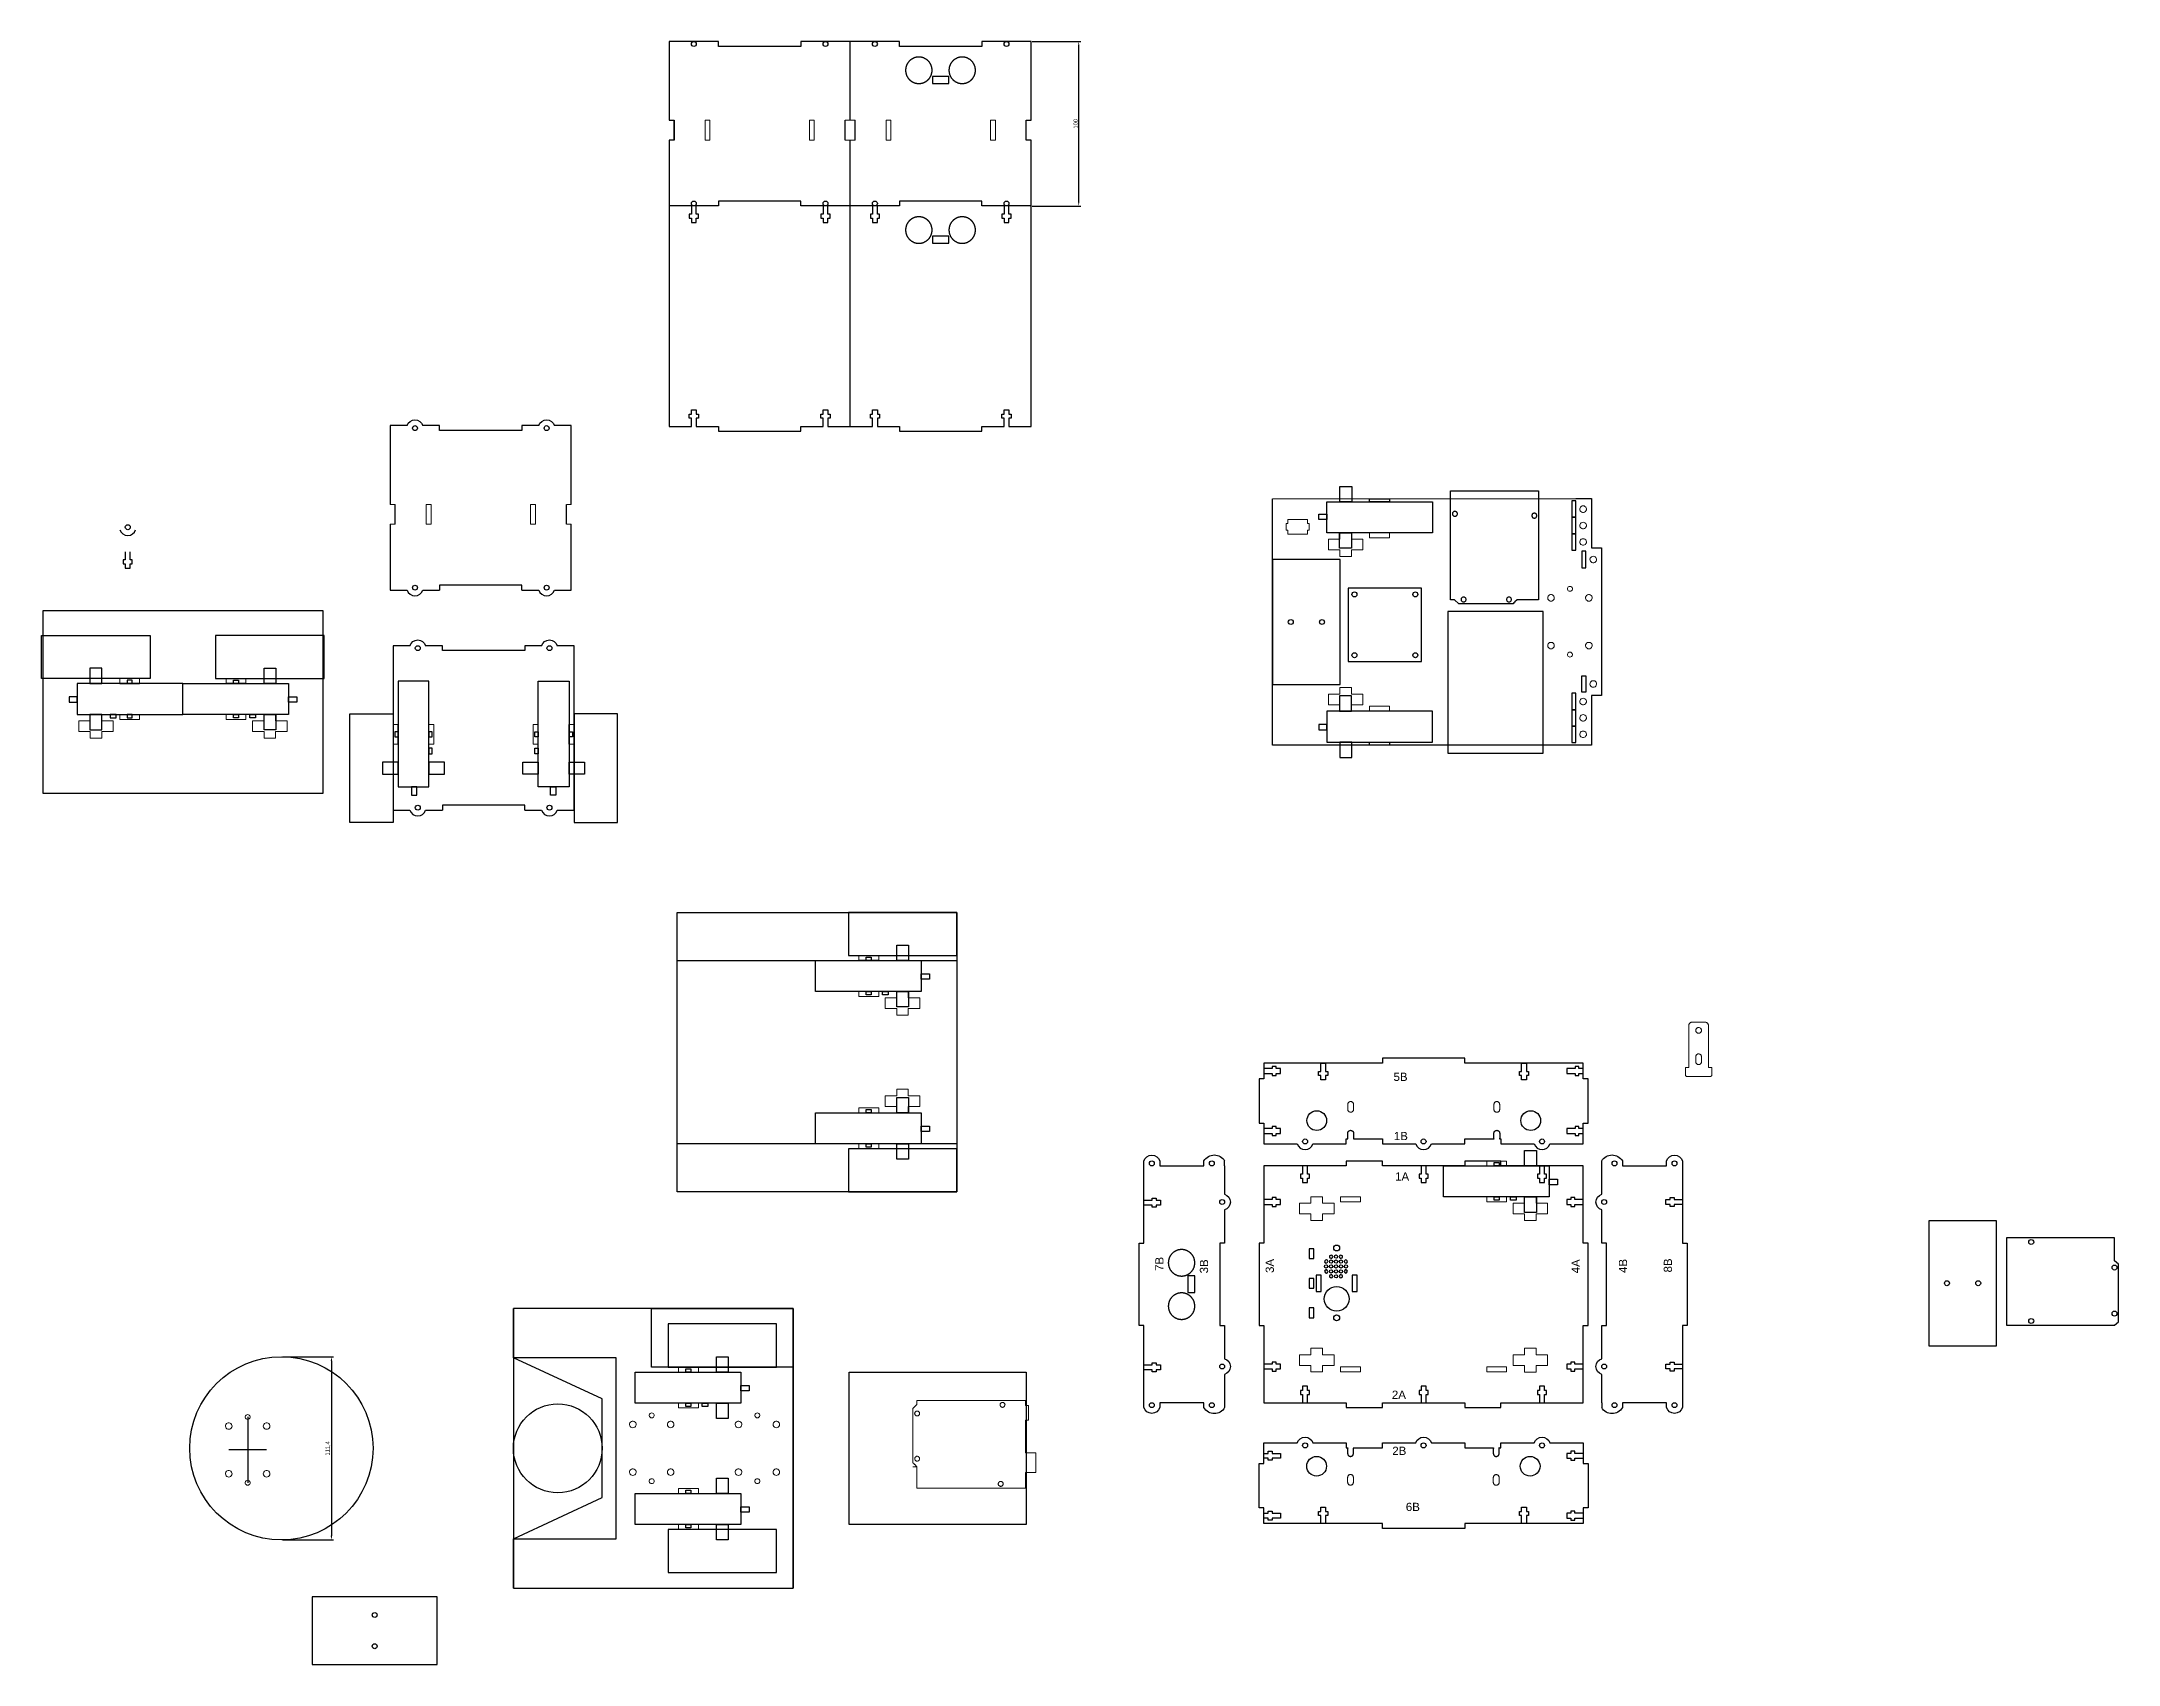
# Model space of a CAD drawing. Header units: millimetres. Extents: x -1479 to 8457, y 1606 to 10461.
# Drawn here: x 2042 to 3304, y 2686 to 3673 of the extents above; entities that cross this region are included whole.
import ezdxf

# ---------------------------------------------------------------- set-up
doc = ezdxf.new("R2010")
doc.units = ezdxf.units.MM
doc.layers.add('Capa 1', color=7, linetype='Continuous')
doc.layers.add('Layer 1', color=7, linetype='Continuous')
doc.layers.add('Make2D$visible$lines', color=7, linetype='Continuous', true_color=0x000000)
doc.styles.get("Standard").update_dxf_attribs({"font": 'Arial.ttf'})
doc.dimstyles.new('ISO-25', dxfattribs={"dimtxt": 2.5, "dimasz": 2.5, "dimexe": 1.25, "dimexo": 0.625, "dimtad": 1, "dimtxsty": 'Standard', "dimcen": 2.5, "dimadec": 0, "dimazin": 0, "dimtfac": 1, "dimtmove": 0, "dimatfit": 3, "dimfxl": 1, "dimarcsym": 0})

msp = doc.modelspace()

# ---------------------------------------------------------------- texts
at = {"color": 5, "char_height": 5, "attachment_point": 1}
for s, insert in [('5B', (2863.782, 3045.774)), ('1B', (2863.985, 3009.777)), ('1A', (2864.738, 2985.188)), ('2A', (2862.788, 2852.478)), ('2B', (2863.042, 2818.378)), ('6B', (2871.266, 2784.289))]:
    msp.add_mtext_dynamic_manual_height_columns(s, width=24.59582, gutter_width=12.5, heights=[0], dxfattribs=dict(at, insert=insert))
at = {"color": 5, "char_height": 5, "attachment_point": 1, "rotation": 90}
for s, insert in [('7B', (2719.005, 2925.261)), ('3B', (2746.106, 2923.766)), ('3A', (2786.077, 2924.02)), ('4A', (2972.002, 2923.766)), ('4B', (3000.719, 2924.02)), ('8B', (3028.018, 2924.333))]:
    msp.add_mtext_dynamic_manual_height_columns(s, width=24.59582, gutter_width=12.5, heights=[0], dxfattribs=dict(at, insert=insert))

# ---------------------------------------------------------------- blocks, each defined once
blk = doc.blocks.new('*D3')
at = {"color": 0, "lineweight": -2, "transparency": 16777216}
for p, q in [((2188.6, 2873.1), (2219.6, 2873.1)), ((2218.4, 2870.6), (2218.4, 2764.2)), ((2188.6, 2761.7), (2219.6, 2761.7))]:
    blk.add_line(p, q, dxfattribs=at)
at = {"color": 0, "transparency": 16777216}
for points in [[(2217.9, 2870.6), (2218.8, 2870.6), (2218.4, 2873.1)], [(2217.9, 2764.2), (2218.8, 2764.2), (2218.4, 2761.7)]]:
    blk.add_solid(points, dxfattribs=at)
at = {"layer": 'Defpoints', "color": 0, "transparency": 16777216}
for p in [(2188, 2873.1), (2188, 2761.7), (2218.4, 2761.7)]:
    blk.add_point(p, dxfattribs=at)
at = {"color": 0, "transparency": 16777216, "insert": (2216.2, 2817.4), "char_height": 2.5, "attachment_point": 5, "rotation": 90}
blk.add_mtext('111,4', dxfattribs=at)
blk = doc.blocks.new('*D12')
at = {"color": 0, "lineweight": -2, "transparency": 16777216}
for p, q in [((2644.2, 3672.7), (2673.7, 3672.7)), ((2672.5, 3575.2), (2672.5, 3670.2)), ((2644.2, 3572.7), (2673.7, 3572.7))]:
    blk.add_line(p, q, dxfattribs=at)
at = {"color": 0, "transparency": 16777216}
for points in [[(2672.1, 3670.2), (2672.9, 3670.2), (2672.5, 3672.7)], [(2672.1, 3575.2), (2672.9, 3575.2), (2672.5, 3572.7)]]:
    blk.add_solid(points, dxfattribs=at)
at = {"layer": 'Defpoints', "color": 0, "transparency": 16777216}
for p in [(2643.6, 3672.7), (2672.5, 3672.7), (2643.6, 3572.7)]:
    blk.add_point(p, dxfattribs=at)
at = {"color": 0, "transparency": 16777216, "insert": (2670.6, 3622.7), "char_height": 2.5, "attachment_point": 5, "rotation": 90}
blk.add_mtext('100', dxfattribs=at)

# ---------------------------------------------------------------- dimensions: what is measured, and where the dimension line sits
at = {"color": 1}
dim = msp.add_linear_dim(base=(2672.486, 3672.735), p1=(2643.621, 3572.735), p2=(2643.621, 3672.735), angle=90, dimstyle='ISO-25', dxfattribs=at)
dim.commit()
dim.dimension.update_dxf_attribs({"geometry": '*D12', "text_midpoint": (2670.584, 3622.735)})
dim = msp.add_linear_dim(base=(2218.357, 2761.718), p1=(2187.963, 2873.121), p2=(2187.963, 2761.718), angle=90, dimstyle='ISO-25')
dim.commit()
dim.dimension.update_dxf_attribs({"geometry": '*D3', "text_midpoint": (2216.23, 2817.419)})

# ---------------------------------------------------------------- linework, layer by layer
at = {"color": 242, "true_color": 0xcd2027}
for p, q in [((2426.62, 3612.838), (2426.62, 3624.832)), ((2530.623, 3612.838), (2530.623, 3624.832)), ((2536.62, 3612.838), (2536.62, 3624.832)), ((2640.623, 3612.838), (2640.623, 3624.832)), ((2761.158, 2989.136), (2761.158, 2992.136)), ((2990.298, 2989.136), (2990.298, 2992.136)), ((2761.158, 2845.136), (2761.158, 2842.136)), ((2990.298, 2845.136), (2990.298, 2842.136))]:
    msp.add_line(p, q, dxfattribs=at)
for p, q in [((2257.149, 3379.301), (2257.149, 3391.296)), ((2361.152, 3379.301), (2361.152, 3391.296)), ((2089.824, 3282.393), (2101.818, 3282.393)), ((2166.419, 3282.393), (2154.425, 3282.393)), ((2258.855, 3245.5), (2258.855, 3257.495)), ((2362.857, 3245.5), (2362.857, 3257.495)), ((2550.914, 3113.98), (2538.92, 3113.98)), ((2328.94, 2902.419), (2328.94, 2872.419)), ((2498.94, 2902.419), (2498.94, 2732.419)), ((2391.329, 2872.419), (2328.94, 2872.419)), ((2391.329, 2762.419), (2391.329, 2872.419)), ((2167.499, 2836.455), (2167.499, 2796.457)), ((2178.993, 2816.456), (2155.995, 2816.456)), ((2328.94, 2732.419), (2328.94, 2762.419)), ((2328.94, 2762.419), (2391.329, 2762.419))]:
    msp.add_line(p, q)
at = {"color": 1}
msp.add_line((2255.856, 3212.898), (2255.856, 3197.898), dxfattribs=at)
at = {"color": 242, "true_color": 0xcd2027}
for points in [[(2627.121, 3672.735), (2613.621, 3672.735), (2613.621, 3669.735), (2563.621, 3669.735), (2563.621, 3672.735), (2503.621, 3672.735), (2503.621, 3669.735), (2453.621, 3669.735), (2453.621, 3672.735), (2423.621, 3672.735), (2423.621, 3624.832), (2426.62, 3624.832), (2426.62, 3612.803), (2423.621, 3612.803), (2423.621, 3438.735), (2437.121, 3438.735), (2437.121, 3443.764), (2435.871, 3443.764), (2435.871, 3446.164), (2437.121, 3446.164), (2437.121, 3448.735), (2440.121, 3448.735), (2440.121, 3446.164), (2441.371, 3446.164), (2441.371, 3443.764), (2440.121, 3443.764), (2440.121, 3438.735), (2453.621, 3438.735), (2453.621, 3435.735), (2503.621, 3435.735), (2503.621, 3438.735), (2517.121, 3438.735), (2517.121, 3443.764), (2515.871, 3443.764), (2515.871, 3446.164), (2517.121, 3446.164), (2517.121, 3448.735), (2520.121, 3448.735), (2520.121, 3446.164), (2521.371, 3446.164), (2521.371, 3443.764), (2520.121, 3443.764), (2520.121, 3438.735), (2547.121, 3438.735), (2547.121, 3443.764), (2545.871, 3443.764), (2545.871, 3446.164), (2547.121, 3446.164), (2547.121, 3448.735), (2550.121, 3448.735), (2550.121, 3446.164), (2551.371, 3446.164), (2551.371, 3443.764), (2550.121, 3443.764), (2550.121, 3438.735), (2563.621, 3438.735), (2563.621, 3435.735), (2613.621, 3435.735), (2613.621, 3438.735), (2627.121, 3438.735), (2627.121, 3443.764), (2625.871, 3443.764), (2625.871, 3446.164), (2627.121, 3446.164), (2627.121, 3448.735), (2630.121, 3448.735), (2630.121, 3446.164), (2631.371, 3446.164), (2631.371, 3443.764), (2630.121, 3443.764), (2630.121, 3438.735), (2643.621, 3438.735), (2643.621, 3612.803), (2640.623, 3612.803), (2640.623, 3624.832), (2643.621, 3624.832), (2643.621, 3672.735), (2627.121, 3672.735)], [(2533.621, 3624.832), (2533.621, 3672.735)], [(2533.621, 3438.735), (2533.621, 3612.803)], [(2643.621, 3572.735), (2613.621, 3572.735), (2613.621, 3575.735), (2563.621, 3575.735), (2563.621, 3572.735), (2503.621, 3572.735), (2503.621, 3575.735), (2453.621, 3575.735), (2453.621, 3572.735), (2423.621, 3572.735)], [(2437.121, 3572.735), (2437.121, 3567.707), (2435.871, 3567.707), (2435.871, 3565.307), (2437.121, 3565.307), (2437.121, 3562.735), (2440.121, 3562.735), (2440.121, 3565.307), (2441.371, 3565.307), (2441.371, 3567.707), (2440.121, 3567.707), (2440.121, 3572.735)], [(2517.121, 3572.735), (2517.121, 3567.707), (2515.871, 3567.707), (2515.871, 3565.307), (2517.121, 3565.307), (2517.121, 3562.735), (2520.121, 3562.735), (2520.121, 3565.307), (2521.371, 3565.307), (2521.371, 3567.707), (2520.121, 3567.707), (2520.121, 3572.735)], [(2547.121, 3572.735), (2547.121, 3567.707), (2545.871, 3567.707), (2545.871, 3565.307), (2547.121, 3565.307), (2547.121, 3562.735), (2550.121, 3562.735), (2550.121, 3565.307), (2551.371, 3565.307), (2551.371, 3567.707), (2550.121, 3567.707), (2550.121, 3572.735)], [(2627.121, 3572.735), (2627.121, 3567.707), (2625.871, 3567.707), (2625.871, 3565.307), (2627.121, 3565.307), (2627.121, 3562.735), (2630.121, 3562.735), (2630.121, 3565.307), (2631.371, 3565.307), (2631.371, 3567.707), (2630.121, 3567.707), (2630.121, 3572.735)]]:
    msp.add_lwpolyline(points, dxfattribs=at)
for points in [[(2593.662, 3651.514), (2583.581, 3651.514), (2583.581, 3647.289), (2593.662, 3647.289)], [(2593.662, 3554.371), (2583.581, 3554.371), (2583.581, 3550.146), (2593.662, 3550.146)]]:
    msp.add_lwpolyline(points, close=True, dxfattribs=at)
at = {"color": 1}
for points in [[(2264.381, 3439.199), (2254.15, 3439.199), (2254.15, 3391.296)], [(2284.15, 3439.199), (2273.92, 3439.199)], [(2334.15, 3439.199), (2334.15, 3436.199), (2284.15, 3436.199), (2284.15, 3439.199)], [(2344.381, 3439.199), (2334.15, 3439.199)], [(2364.15, 3391.296), (2364.15, 3439.199), (2353.92, 3439.199)], [(2254.15, 3379.266), (2254.15, 3339.199), (2264.381, 3339.199)], [(2364.15, 3339.199), (2364.15, 3379.266)], [(2273.92, 3339.199), (2284.15, 3339.199)], [(2334.15, 3339.199), (2334.15, 3342.199), (2284.15, 3342.199), (2284.15, 3339.199)], [(2334.15, 3339.199), (2344.381, 3339.199)], [(2353.92, 3339.199), (2364.15, 3339.199)], [(2266.086, 3305.398), (2255.856, 3305.398), (2255.856, 3205.398), (2266.086, 3205.398)], [(2285.856, 3305.398), (2275.626, 3305.398)], [(2335.856, 3305.398), (2335.856, 3302.398), (2285.856, 3302.398), (2285.856, 3305.398)], [(2346.086, 3305.398), (2335.856, 3305.398)], [(2365.856, 3205.398), (2365.856, 3305.398), (2355.626, 3305.398)], [(2335.856, 3205.398), (2335.856, 3208.398), (2285.856, 3208.398), (2285.856, 3205.398)], [(2275.626, 3205.398), (2285.856, 3205.398)], [(2335.856, 3205.398), (2346.086, 3205.398)], [(2355.626, 3205.398), (2365.856, 3205.398)]]:
    msp.add_lwpolyline(points, dxfattribs=at)
at = {"color": 240, "true_color": 0xed1f24}
for points in [[(2264.381, 3439.199, -0.73379939), (2273.92, 3439.199)], [(2344.381, 3439.199, -0.73379939), (2353.92, 3439.199)], [(2089.853, 3375.936, 0.73379939), (2099.392, 3375.936)], [(2264.381, 3339.199, 0.73379939), (2273.92, 3339.199)], [(2344.381, 3339.199, 0.73379939), (2353.92, 3339.199)], [(2266.086, 3305.398, -0.73379939), (2275.626, 3305.398)], [(2346.086, 3305.398, -0.73379939), (2355.626, 3305.398)], [(2266.086, 3205.398, 0.73379939), (2275.626, 3205.398)], [(2346.086, 3205.398, 0.73379939), (2355.626, 3205.398)], [(2761.158, 2842.136, -0.58343121), (2748.618, 2842.136), (2748.618, 2845.136), (2721.697, 2845.136), (2721.697, 2842.136, -0.73379939), (2712.158, 2842.136), (2712.158, 2892.136), (2709.158, 2892.113), (2709.158, 2942.113), (2712.158, 2942.136), (2712.158, 2992.136, -0.73379939), (2721.697, 2992.136), (2721.697, 2989.136), (2748.618, 2989.136), (2748.618, 2992.136, -0.58343121), (2761.158, 2992.136)], [(2990.298, 2992.136, -0.58343121), (3002.838, 2992.136), (3002.838, 2989.136), (3029.759, 2989.136), (3029.759, 2992.136, -0.73379939), (3039.298, 2992.136), (3039.298, 2942.136), (3042.298, 2942.136), (3042.298, 2892.136), (3039.298, 2892.136), (3039.298, 2842.136, -0.73379939), (3029.759, 2842.136), (3029.759, 2845.136), (3002.838, 2845.136), (3002.838, 2842.136, -0.58343121), (2990.298, 2842.136)], [(2761.158, 2989.136), (2761.158, 2971.906, -0.73379939), (2761.158, 2962.367), (2761.158, 2942.136), (2758.158, 2942.136), (2758.158, 2892.136), (2761.158, 2892.136), (2761.158, 2871.906, -0.73379939), (2761.158, 2862.367), (2761.158, 2845.136)], [(2990.298, 2845.136), (2990.298, 2862.367, -0.73379939), (2990.298, 2871.906), (2990.298, 2892.136), (2993.298, 2892.136), (2993.298, 2942.136), (2990.298, 2942.136), (2990.298, 2962.367, -0.73379939), (2990.298, 2971.906), (2990.298, 2989.136)]]:
    msp.add_lwpolyline(points, format="xyb", dxfattribs=at)
for points in [[(2834.838, 3392.812), (2831.238, 3392.812), (2831.238, 3402.212), (2838.438, 3402.212), (2838.438, 3392.812), (2831.238, 3392.812)], [(2790.245, 3394.615), (2974.595, 3394.947)], [(2974.595, 3244.975), (2790.245, 3244.975), (2790.245, 3394.615)], [(2818.363, 3383.412), (2818.363, 3385.399), (2823.363, 3385.399), (2823.363, 3382.108), (2818.363, 3382.108), (2818.363, 3383.412)], [(2823.363, 3374.012), (2823.363, 3392.812), (2887.563, 3392.812), (2887.563, 3374.012), (2823.363, 3374.012)], [(2849.23, 3392.812), (2849.23, 3394.615), (2861.259, 3394.615), (2861.259, 3392.812), (2849.23, 3392.812)], [(2974.595, 3383.451), (2974.595, 3393.451), (2972.095, 3393.451), (2972.095, 3383.451), (2974.595, 3383.451)], [(2974.595, 3383.451), (2974.595, 3393.451), (2972.095, 3393.451), (2972.095, 3383.451), (2974.595, 3383.451)], [(2974.595, 3373.451), (2974.595, 3383.451), (2972.095, 3383.451), (2972.095, 3373.451), (2974.595, 3373.451)], [(2974.595, 3373.451), (2974.595, 3383.451), (2972.095, 3383.451), (2972.095, 3373.451), (2974.595, 3373.451)], [(2974.595, 3394.947), (2984.095, 3394.947), (2984.095, 3364.916), (2990.245, 3364.916), (2990.245, 3350.716), (2990.245, 3289.234), (2990.245, 3275.034), (2984.095, 3275.034), (2984.095, 3244.975), (2974.595, 3244.975)], [(2834.663, 3374.012), (2838.263, 3374.012), (2838.263, 3364.612), (2831.063, 3364.612), (2831.063, 3374.012), (2838.263, 3374.012)], [(2974.595, 3363.451), (2974.595, 3373.451), (2972.095, 3373.451), (2972.095, 3363.451), (2974.595, 3363.451)], [(2974.595, 3363.451), (2974.595, 3373.451), (2972.095, 3373.451), (2972.095, 3363.451), (2974.595, 3363.451)], [(2790.245, 3357.795), (2790.245, 3281.795), (2831.445, 3281.795), (2831.445, 3357.795), (2790.245, 3357.795)], [(2980.745, 3352.816), (2980.745, 3362.816), (2978.245, 3362.816), (2978.245, 3352.816), (2980.745, 3352.816)], [(2980.745, 3352.816), (2980.745, 3362.816), (2978.245, 3362.816), (2978.245, 3352.816), (2980.745, 3352.816)], [(2990.245, 3364.916), (2990.245, 3275.034)], [(2836.248, 3340.387), (2836.248, 3336.587), (2836.248, 3299.587), (2836.248, 3295.787), (2840.048, 3295.787), (2877.048, 3295.787), (2880.848, 3295.787), (2880.848, 3299.587), (2880.848, 3336.587), (2880.848, 3340.387), (2877.048, 3340.387), (2840.048, 3340.387), (2836.248, 3340.387)], [(2213.122, 3215.433), (2043.122, 3215.433), (2043.122, 3326.836), (2213.122, 3326.836), (2213.122, 3215.433)], [(2896.762, 3326.151), (2896.762, 3240.151), (2954.762, 3240.151), (2954.762, 3326.151), (2896.762, 3326.151)], [(2108.222, 3311.691), (2108.222, 3285.391), (2042.222, 3285.391), (2042.222, 3311.691), (2108.222, 3311.691)], [(2148.022, 3311.691), (2148.022, 3285.391), (2214.022, 3285.391), (2214.022, 3311.691), (2148.022, 3311.691)], [(2063.922, 3282.393), (2063.922, 3263.593), (2128.122, 3263.593), (2128.122, 3282.393), (2063.922, 3282.393)], [(2075.222, 3282.393), (2078.822, 3282.393), (2078.822, 3291.793), (2071.622, 3291.793), (2071.622, 3282.393), (2078.822, 3282.393)], [(2095.822, 3282.393), (2097.322, 3282.393), (2097.322, 3284.393), (2094.322, 3284.393), (2094.322, 3282.393), (2097.322, 3282.393)], [(2192.322, 3282.393), (2192.322, 3263.593), (2128.122, 3263.593), (2128.122, 3282.393), (2192.322, 3282.393)], [(2160.422, 3282.393), (2158.922, 3282.393), (2158.922, 3284.393), (2161.922, 3284.393), (2161.922, 3282.393), (2158.922, 3282.393)], [(2181.022, 3282.393), (2177.422, 3282.393), (2177.422, 3291.793), (2184.622, 3291.793), (2184.622, 3282.393), (2177.422, 3282.393)], [(2258.855, 3219.598), (2277.655, 3219.598), (2277.655, 3283.798), (2258.855, 3283.798), (2258.855, 3219.598)], [(2362.857, 3219.598), (2344.057, 3219.598), (2344.057, 3283.798), (2362.857, 3283.798), (2362.857, 3219.598)], [(2980.745, 3287.134), (2980.745, 3277.134), (2978.245, 3277.134), (2978.245, 3287.134), (2980.745, 3287.134)], [(2980.745, 3287.134), (2980.745, 3277.134), (2978.245, 3277.134), (2978.245, 3287.134), (2980.745, 3287.134)], [(2058.922, 3272.993), (2058.922, 3271.006), (2063.922, 3271.006), (2063.922, 3274.297), (2058.922, 3274.297), (2058.922, 3272.993)], [(2197.322, 3272.993), (2197.322, 3271.006), (2192.322, 3271.006), (2192.322, 3274.297), (2197.322, 3274.297), (2197.322, 3272.993)], [(2834.663, 3265.577), (2838.263, 3265.577), (2838.263, 3274.977), (2831.063, 3274.977), (2831.063, 3265.577), (2838.263, 3265.577)], [(2974.595, 3266.486), (2974.595, 3276.486), (2972.095, 3276.486), (2972.095, 3266.486), (2974.595, 3266.486)], [(2974.595, 3266.486), (2974.595, 3276.486), (2972.095, 3276.486), (2972.095, 3266.486), (2974.595, 3266.486)], [(2075.222, 3254.193), (2078.822, 3254.193), (2078.822, 3263.593), (2071.622, 3263.593), (2071.622, 3254.193), (2078.822, 3254.193)], [(2087.472, 3261.593), (2087.472, 3263.593), (2083.972, 3263.593), (2083.972, 3261.593), (2087.472, 3261.593)], [(2095.822, 3261.593), (2097.322, 3261.593), (2097.322, 3263.593), (2094.322, 3263.593), (2094.322, 3261.593), (2097.322, 3261.593)], [(2160.422, 3261.593), (2158.922, 3261.593), (2158.922, 3263.593), (2161.922, 3263.593), (2161.922, 3261.593), (2158.922, 3261.593)], [(2168.772, 3261.593), (2168.772, 3263.593), (2172.272, 3263.593), (2172.272, 3261.593), (2168.772, 3261.593)], [(2181.022, 3254.193), (2177.422, 3254.193), (2177.422, 3263.593), (2184.622, 3263.593), (2184.622, 3254.193), (2177.422, 3254.193)], [(2229.556, 3263.898), (2255.856, 3263.898), (2255.856, 3197.898), (2229.556, 3197.898), (2229.556, 3263.898)], [(2392.156, 3263.898), (2365.856, 3263.898), (2365.856, 3197.898), (2392.156, 3197.898), (2392.156, 3263.898)], [(2818.363, 3256.177), (2818.363, 3254.191), (2823.363, 3254.191), (2823.363, 3257.482), (2818.363, 3257.482), (2818.363, 3256.177)], [(2823.363, 3265.577), (2823.363, 3246.777), (2887.563, 3246.777), (2887.563, 3265.577), (2823.363, 3265.577)], [(2974.595, 3256.486), (2974.595, 3266.486), (2972.095, 3266.486), (2972.095, 3256.486), (2974.595, 3256.486)], [(2974.595, 3256.486), (2974.595, 3266.486), (2972.095, 3266.486), (2972.095, 3256.486), (2974.595, 3256.486)], [(2974.595, 3246.486), (2974.595, 3256.486), (2972.095, 3256.486), (2972.095, 3246.486), (2974.595, 3246.486)], [(2974.595, 3246.486), (2974.595, 3256.486), (2972.095, 3256.486), (2972.095, 3246.486), (2974.595, 3246.486)], [(2258.855, 3251.498), (2258.855, 3252.998), (2256.855, 3252.998), (2256.855, 3249.998), (2258.855, 3249.998), (2258.855, 3252.998)], [(2279.655, 3251.498), (2279.655, 3252.998), (2277.655, 3252.998), (2277.655, 3249.998), (2279.655, 3249.998), (2279.655, 3252.998)], [(2342.057, 3251.498), (2342.057, 3252.998), (2344.057, 3252.998), (2344.057, 3249.998), (2342.057, 3249.998), (2342.057, 3252.998)], [(2362.857, 3251.498), (2362.857, 3252.998), (2364.857, 3252.998), (2364.857, 3249.998), (2362.857, 3249.998), (2362.857, 3252.998)], [(2834.838, 3246.777), (2831.238, 3246.777), (2831.238, 3237.377), (2838.438, 3237.377), (2838.438, 3246.777), (2831.238, 3246.777)], [(2849.23, 3244.975), (2849.23, 3246.777), (2861.259, 3246.777), (2861.259, 3244.975), (2849.23, 3244.975)], [(2258.855, 3230.898), (2258.855, 3234.498), (2249.455, 3234.498), (2249.455, 3227.298), (2258.855, 3227.298), (2258.855, 3234.498)], [(2279.655, 3243.148), (2277.655, 3243.148), (2277.655, 3239.648), (2279.655, 3239.648), (2279.655, 3243.148)], [(2287.055, 3230.898), (2287.055, 3234.498), (2277.655, 3234.498), (2277.655, 3227.298), (2287.055, 3227.298), (2287.055, 3234.498)], [(2334.657, 3230.898), (2334.657, 3234.498), (2344.057, 3234.498), (2344.057, 3227.298), (2334.657, 3227.298), (2334.657, 3234.498)], [(2342.057, 3243.148), (2344.057, 3243.148), (2344.057, 3239.648), (2342.057, 3239.648), (2342.057, 3243.148)], [(2362.857, 3230.898), (2362.857, 3234.498), (2372.257, 3234.498), (2372.257, 3227.298), (2362.857, 3227.298), (2362.857, 3234.498)], [(2268.255, 3214.598), (2270.241, 3214.598), (2270.241, 3219.598), (2266.95, 3219.598), (2266.95, 3214.598), (2268.255, 3214.598)], [(2353.457, 3214.598), (2351.471, 3214.598), (2351.471, 3219.598), (2354.762, 3219.598), (2354.762, 3214.598), (2353.457, 3214.598)], [(2428.516, 3143.278), (2598.516, 3143.278), (2598.516, 2973.278), (2428.516, 2973.278), (2428.516, 3143.278)], [(2532.516, 3143.278), (2532.516, 3116.978), (2598.516, 3116.978), (2598.516, 3143.278), (2532.516, 3143.278)], [(2565.516, 3113.98), (2561.916, 3113.98), (2561.916, 3123.38), (2569.116, 3123.38), (2569.116, 3113.98), (2561.916, 3113.98)], [(2598.516, 3002.577), (2428.516, 3002.577), (2428.516, 3113.98), (2598.516, 3113.98), (2598.516, 3002.577)], [(2576.816, 3113.98), (2576.816, 3095.18), (2512.616, 3095.18), (2512.616, 3113.98), (2576.816, 3113.98)], [(2544.916, 3113.98), (2543.416, 3113.98), (2543.416, 3115.98), (2546.416, 3115.98), (2546.416, 3113.98), (2543.416, 3113.98)], [(2581.816, 3104.58), (2581.816, 3102.593), (2576.816, 3102.593), (2576.816, 3105.884), (2581.816, 3105.884), (2581.816, 3104.58)], [(2544.916, 3093.18), (2543.416, 3093.18), (2543.416, 3095.18), (2546.416, 3095.18), (2546.416, 3093.18), (2543.416, 3093.18)], [(2553.266, 3093.18), (2553.266, 3095.18), (2556.766, 3095.18), (2556.766, 3093.18), (2553.266, 3093.18)], [(2565.516, 3085.78), (2561.916, 3085.78), (2561.916, 3095.18), (2569.116, 3095.18), (2569.116, 3085.78), (2561.916, 3085.78)], [(2565.516, 3021.377), (2561.916, 3021.377), (2561.916, 3030.777), (2569.116, 3030.777), (2569.116, 3021.377), (2561.916, 3021.377)], [(2576.816, 3021.377), (2576.816, 3002.577), (2512.616, 3002.577), (2512.616, 3021.377), (2576.816, 3021.377)], [(2544.916, 3021.377), (2543.416, 3021.377), (2543.416, 3023.377), (2546.416, 3023.377), (2546.416, 3021.377), (2543.416, 3021.377)], [(2581.816, 3011.977), (2581.816, 3009.991), (2576.816, 3009.991), (2576.816, 3013.281), (2581.816, 3013.281), (2581.816, 3011.977)], [(2532.516, 2999.578), (2532.516, 2973.278), (2598.516, 2973.278), (2598.516, 2999.578), (2532.516, 2999.578)], [(2544.916, 3000.577), (2543.416, 3000.577), (2543.416, 3002.577), (2546.416, 3002.577), (2546.416, 3000.577), (2543.416, 3000.577)], [(2565.516, 2993.177), (2561.916, 2993.177), (2561.916, 3002.577), (2569.116, 3002.577), (2569.116, 2993.177), (2561.916, 2993.177)], [(2947.049, 2989.083), (2943.449, 2989.083), (2943.449, 2998.483), (2950.649, 2998.483), (2950.649, 2989.083), (2943.449, 2989.083)], [(2958.349, 2989.083), (2958.349, 2970.283), (2894.149, 2970.283), (2894.149, 2989.083), (2958.349, 2989.083)], [(2926.449, 2989.083), (2924.949, 2989.083), (2924.949, 2991.083), (2927.949, 2991.083), (2927.949, 2989.083), (2924.949, 2989.083)], [(2963.349, 2979.683), (2963.349, 2977.696), (2958.349, 2977.696), (2958.349, 2980.987), (2963.349, 2980.987), (2963.349, 2979.683)], [(2926.449, 2968.283), (2924.949, 2968.283), (2924.949, 2970.283), (2927.949, 2970.283), (2927.949, 2968.283), (2924.949, 2968.283)], [(2934.799, 2968.283), (2934.799, 2970.283), (2938.299, 2970.283), (2938.299, 2968.283), (2934.799, 2968.283)], [(2947.049, 2960.883), (2943.449, 2960.883), (2943.449, 2970.283), (2950.649, 2970.283), (2950.649, 2960.883), (2943.449, 2960.883)], [(2498.94, 2902.419), (2328.94, 2902.419), (2328.94, 2732.419), (2498.94, 2732.419), (2498.94, 2902.419)], [(2328.94, 2762.419), (2382.94, 2787.419), (2382.94, 2847.419), (2328.94, 2872.419), (2328.94, 2902.419)], [(2422.94, 2893.019), (2422.94, 2866.719), (2488.94, 2866.719), (2488.94, 2893.019), (2422.94, 2893.019)], [(2435.34, 2863.721), (2433.84, 2863.721), (2433.84, 2865.721), (2436.84, 2865.721), (2436.84, 2863.721), (2433.84, 2863.721)], [(2455.94, 2863.721), (2452.34, 2863.721), (2452.34, 2873.121), (2459.54, 2873.121), (2459.54, 2863.721), (2452.34, 2863.721)], [(2467.24, 2863.721), (2467.24, 2844.921), (2403.04, 2844.921), (2403.04, 2863.721), (2467.24, 2863.721)], [(2472.24, 2854.321), (2472.24, 2852.334), (2467.24, 2852.334), (2467.24, 2855.625), (2472.24, 2855.625), (2472.24, 2854.321)], [(2435.34, 2842.921), (2433.84, 2842.921), (2433.84, 2844.921), (2436.84, 2844.921), (2436.84, 2842.921), (2433.84, 2842.921)], [(2443.69, 2842.921), (2443.69, 2844.921), (2447.19, 2844.921), (2447.19, 2842.921), (2443.69, 2842.921)], [(2455.94, 2835.521), (2452.34, 2835.521), (2452.34, 2844.921), (2459.54, 2844.921), (2459.54, 2835.521), (2452.34, 2835.521)], [(2467.24, 2789.918), (2467.24, 2771.118), (2403.04, 2771.118), (2403.04, 2789.918), (2467.24, 2789.918)], [(2435.34, 2789.918), (2433.84, 2789.918), (2433.84, 2791.918), (2436.84, 2791.918), (2436.84, 2789.918), (2433.84, 2789.918)], [(2455.94, 2789.918), (2452.34, 2789.918), (2452.34, 2799.318), (2459.54, 2799.318), (2459.54, 2789.918), (2452.34, 2789.918)], [(2472.24, 2780.518), (2472.24, 2778.531), (2467.24, 2778.531), (2467.24, 2781.822), (2472.24, 2781.822), (2472.24, 2780.518)], [(2422.94, 2768.119), (2422.94, 2741.819), (2488.94, 2741.819), (2488.94, 2768.119), (2422.94, 2768.119)], [(2435.34, 2769.118), (2433.84, 2769.118), (2433.84, 2771.118), (2436.84, 2771.118), (2436.84, 2769.118), (2433.84, 2769.118)], [(2455.94, 2761.718), (2452.34, 2761.718), (2452.34, 2771.118), (2459.54, 2771.118), (2459.54, 2761.718), (2452.34, 2761.718)], [(2282.666, 2727.18), (2206.666, 2727.18), (2206.666, 2685.98), (2282.666, 2685.98), (2282.666, 2727.18)]]:
    msp.add_lwpolyline(points)
at = {"color": 7}
for points in [[(2951.843, 3333.353), (2938.943, 3333.353), (2938.942, 3333.353), (2938.943, 3333.353), (2938.942, 3333.353), (2938.943, 3333.353), (2938.942, 3333.353), (2938.942, 3333.353), (2938.942, 3333.353), (2937.58, 3331.991), (2937.57, 3331.981), (2937.52, 3331.931), (2936.988, 3331.399), (2936.403, 3330.814), (2934.483, 3330.814), (2934.476, 3330.814), (2904.884, 3330.814), (2903.44, 3330.814), (2900.901, 3333.354), (2900.9, 3333.355), (2900.9, 3333.355), (2900.847, 3333.303), (2900.847, 3333.355), (2899.612, 3333.355), (2898.413, 3333.355), (2898.413, 3358.962), (2898.413, 3359.493), (2898.413, 3367.908), (2898.413, 3387.115), (2898.413, 3399.506), (2936.988, 3399.506), (2937.039, 3399.506), (2937.47, 3399.506), (2937.52, 3399.506), (2951.843, 3399.506), (2951.843, 3387.115), (2951.843, 3385.985), (2951.843, 3384.109), (2951.843, 3382.979), (2951.843, 3367.908), (2951.843, 3361.611), (2951.843, 3359.493), (2951.843, 3358.962), (2951.843, 3356.246), (2951.843, 3334.987)], [(2901.409, 3387.086), (2901.116, 3387.115), (2900.822, 3387.086), (2900.54, 3387), (2900.28, 3386.862), (2900.052, 3386.675), (2899.866, 3386.447), (2899.727, 3386.187), (2899.641, 3385.905), (2899.612, 3385.612), (2899.641, 3385.319), (2899.656, 3385.269), (2899.727, 3385.036), (2899.866, 3384.777), (2900.052, 3384.549), (2900.28, 3384.362), (2900.54, 3384.223), (2900.822, 3384.138), (2901.116, 3384.109), (2901.409, 3384.138), (2901.691, 3384.223), (2901.951, 3384.362), (2902.042, 3384.437), (2902.178, 3384.549), (2902.365, 3384.777), (2902.504, 3385.036), (2902.59, 3385.319), (2902.618, 3385.612), (2902.59, 3385.905), (2902.504, 3386.187), (2902.365, 3386.447), (2902.178, 3386.675), (2902.042, 3386.787), (2901.951, 3386.862), (2901.691, 3387)], [(2947.954, 3385.056), (2947.868, 3384.774), (2947.839, 3384.481), (2947.868, 3384.188), (2947.892, 3384.109), (2947.954, 3383.906), (2948.093, 3383.646), (2948.279, 3383.419), (2948.507, 3383.232), (2948.767, 3383.093), (2949.049, 3383.008), (2949.162, 3382.997), (2949.342, 3382.979), (2949.635, 3383.008), (2949.917, 3383.093), (2950.177, 3383.232), (2950.404, 3383.419), (2950.592, 3383.646), (2950.731, 3383.906), (2950.793, 3384.109), (2950.817, 3384.188), (2950.845, 3384.481), (2950.817, 3384.774), (2950.731, 3385.056), (2950.617, 3385.269), (2950.592, 3385.317), (2950.404, 3385.545), (2950.177, 3385.731), (2949.917, 3385.87), (2949.635, 3385.956), (2949.342, 3385.985), (2949.162, 3385.967), (2949.049, 3385.956), (2948.767, 3385.87), (2948.507, 3385.731), (2948.279, 3385.545), (2948.093, 3385.317), (2948.067, 3385.269)], [(2904.913, 3333.777), (2904.884, 3333.484), (2904.913, 3333.191), (2904.999, 3332.909), (2905.138, 3332.65), (2905.324, 3332.421), (2905.552, 3332.234), (2905.812, 3332.095), (2906.094, 3332.01), (2906.139, 3332.006), (2906.175, 3332.002), (2906.387, 3331.981), (2906.6, 3332.002), (2906.68, 3332.01), (2906.963, 3332.095), (2907.223, 3332.234), (2907.45, 3332.421), (2907.637, 3332.65), (2907.776, 3332.909), (2907.862, 3333.191), (2907.89, 3333.484), (2907.862, 3333.777), (2907.778, 3334.051), (2907.776, 3334.059), (2907.637, 3334.319), (2907.45, 3334.547), (2907.223, 3334.734), (2906.963, 3334.872), (2906.68, 3334.958), (2906.387, 3334.987), (2906.139, 3334.963), (2906.094, 3334.958), (2905.812, 3334.872), (2905.552, 3334.734), (2905.324, 3334.547), (2905.138, 3334.319), (2904.999, 3334.059), (2904.996, 3334.051)], [(2933.674, 3334.968), (2933.392, 3334.882), (2933.132, 3334.744), (2932.903, 3334.557), (2932.717, 3334.329), (2932.578, 3334.069), (2932.573, 3334.051), (2932.492, 3333.787), (2932.463, 3333.494), (2932.492, 3333.201), (2932.578, 3332.919), (2932.717, 3332.66), (2932.903, 3332.431), (2933.132, 3332.244), (2933.392, 3332.105), (2933.674, 3332.02), (2933.856, 3332.002), (2933.967, 3331.991), (2934.078, 3332.002), (2934.26, 3332.02), (2934.476, 3332.085), (2934.483, 3332.088), (2934.542, 3332.105), (2934.802, 3332.244), (2934.821, 3332.26), (2935.029, 3332.431), (2935.216, 3332.66), (2935.355, 3332.919), (2935.441, 3333.201), (2935.469, 3333.494), (2935.441, 3333.787), (2935.355, 3334.069), (2935.216, 3334.329), (2935.029, 3334.557), (2934.821, 3334.729), (2934.802, 3334.744), (2934.542, 3334.882), (2934.483, 3334.9), (2934.476, 3334.902), (2934.26, 3334.968), (2934.068, 3334.987), (2933.967, 3334.997), (2933.866, 3334.987)]]:
    msp.add_lwpolyline(points, close=True, dxfattribs=at)
at = {"color": 240, "true_color": 0xed1f24}
for points in [[(2093.122, 3362.531), (2093.122, 3357.502), (2091.872, 3357.502), (2091.872, 3355.102), (2093.122, 3355.102), (2093.122, 3352.531), (2096.122, 3352.531), (2096.122, 3355.102), (2097.372, 3355.102), (2097.372, 3357.502), (2096.122, 3357.502), (2096.122, 3362.531)], [(2785.049, 3008.812), (2790.078, 3008.812), (2790.078, 3007.562), (2792.478, 3007.562), (2792.478, 3008.812), (2795.049, 3008.812), (2795.049, 3011.812), (2792.478, 3011.812), (2792.478, 3013.062), (2790.078, 3013.062), (2790.078, 3011.812), (2785.049, 3011.812)], [(2808.549, 2989.083), (2808.549, 2984.054), (2807.299, 2984.054), (2807.299, 2981.654), (2808.549, 2981.654), (2808.549, 2979.083), (2811.549, 2979.083), (2811.549, 2981.654), (2812.799, 2981.654), (2812.799, 2984.054), (2811.549, 2984.054), (2811.549, 2989.083)], [(2880.549, 2989.083), (2880.549, 2984.054), (2879.299, 2984.054), (2879.299, 2981.654), (2880.549, 2981.654), (2880.549, 2979.083), (2883.549, 2979.083), (2883.549, 2981.654), (2884.799, 2981.654), (2884.799, 2984.054), (2883.549, 2984.054), (2883.549, 2989.083)], [(2952.549, 2989.083), (2952.549, 2984.054), (2951.299, 2984.054), (2951.299, 2981.654), (2952.549, 2981.654), (2952.549, 2979.083), (2955.549, 2979.083), (2955.549, 2981.654), (2956.799, 2981.654), (2956.799, 2984.054), (2955.549, 2984.054), (2955.549, 2989.083)], [(2712.158, 2968.214), (2717.187, 2968.214), (2717.187, 2969.464), (2719.587, 2969.464), (2719.587, 2968.214), (2722.158, 2968.214), (2722.158, 2965.214), (2719.587, 2965.214), (2719.587, 2963.964), (2717.187, 2963.964), (2717.187, 2965.214), (2712.158, 2965.214)], [(2785.049, 2965.636), (2790.078, 2965.636), (2790.078, 2964.386), (2792.478, 2964.386), (2792.478, 2965.636), (2795.049, 2965.636), (2795.049, 2968.636), (2792.478, 2968.636), (2792.478, 2969.886), (2790.078, 2969.886), (2790.078, 2968.636), (2785.049, 2968.636)], [(2979.049, 2968.636), (2974.02, 2968.636), (2974.02, 2969.886), (2971.62, 2969.886), (2971.62, 2968.636), (2969.049, 2968.636), (2969.049, 2965.636), (2971.62, 2965.636), (2971.62, 2964.386), (2974.02, 2964.386), (2974.02, 2965.636), (2979.049, 2965.636)], [(3039.298, 2965.636), (3034.269, 2965.636), (3034.269, 2964.386), (3031.869, 2964.386), (3031.869, 2965.636), (3029.298, 2965.636), (3029.298, 2968.636), (3031.869, 2968.636), (3031.869, 2969.886), (3034.269, 2969.886), (3034.269, 2968.636), (3039.298, 2968.636)], [(2812.452, 2932.731), (2815.451, 2932.731), (2815.451, 2938.731), (2812.449, 2938.731), (2812.448, 2932.731)], [(2812.455, 2914.731), (2815.454, 2914.731), (2815.454, 2920.731), (2812.452, 2920.731), (2812.451, 2914.731)], [(2816.739, 2912.731), (2819.839, 2912.731), (2819.839, 2922.731), (2816.739, 2922.731), (2816.739, 2912.731)], [(2838.639, 2912.731), (2841.739, 2912.731), (2841.739, 2922.731), (2838.639, 2922.731), (2838.639, 2912.731)], [(2812.455, 2896.732), (2815.454, 2896.732), (2815.454, 2902.731), (2812.452, 2902.731), (2812.451, 2896.732)], [(2712.158, 2868.214), (2717.187, 2868.214), (2717.187, 2869.464), (2719.587, 2869.464), (2719.587, 2868.214), (2722.158, 2868.214), (2722.158, 2865.214), (2719.587, 2865.214), (2719.587, 2863.964), (2717.187, 2863.964), (2717.187, 2865.214), (2712.158, 2865.214)], [(2785.049, 2865.636), (2790.078, 2865.636), (2790.078, 2864.386), (2792.478, 2864.386), (2792.478, 2865.636), (2795.049, 2865.636), (2795.049, 2868.636), (2792.478, 2868.636), (2792.478, 2869.886), (2790.078, 2869.886), (2790.078, 2868.636), (2785.049, 2868.636)], [(2979.049, 2868.636), (2974.02, 2868.636), (2974.02, 2869.886), (2971.62, 2869.886), (2971.62, 2868.636), (2969.049, 2868.636), (2969.049, 2865.636), (2971.62, 2865.636), (2971.62, 2864.386), (2974.02, 2864.386), (2974.02, 2865.636), (2979.049, 2865.636)], [(3039.298, 2865.636), (3034.269, 2865.636), (3034.269, 2864.386), (3031.869, 2864.386), (3031.869, 2865.636), (3029.298, 2865.636), (3029.298, 2868.636), (3031.869, 2868.636), (3031.869, 2869.886), (3034.269, 2869.886), (3034.269, 2868.636), (3039.298, 2868.636)], [(2811.549, 2845.136), (2811.549, 2850.165), (2812.799, 2850.165), (2812.799, 2852.565), (2811.549, 2852.565), (2811.549, 2855.136), (2808.549, 2855.136), (2808.549, 2852.565), (2807.299, 2852.565), (2807.299, 2850.165), (2808.549, 2850.165), (2808.549, 2845.136)], [(2883.549, 2845.136), (2883.549, 2850.165), (2884.799, 2850.165), (2884.799, 2852.565), (2883.549, 2852.565), (2883.549, 2855.136), (2880.549, 2855.136), (2880.549, 2852.565), (2879.299, 2852.565), (2879.299, 2850.165), (2880.549, 2850.165), (2880.549, 2845.136)], [(2955.549, 2845.136), (2955.549, 2850.165), (2956.799, 2850.165), (2956.799, 2852.565), (2955.549, 2852.565), (2955.549, 2855.136), (2952.549, 2855.136), (2952.549, 2852.565), (2951.299, 2852.565), (2951.299, 2850.165), (2952.549, 2850.165), (2952.549, 2845.136)], [(2785.049, 2814.354), (2787.62, 2814.354), (2787.62, 2815.604), (2790.02, 2815.604), (2790.02, 2814.354), (2795.049, 2814.354), (2795.049, 2811.354), (2790.02, 2811.354), (2790.02, 2810.104), (2787.62, 2810.104), (2787.62, 2811.354), (2785.049, 2811.354)], [(2979.049, 2814.354), (2974.02, 2814.354), (2974.02, 2815.604), (2971.62, 2815.604), (2971.62, 2814.354), (2969.049, 2814.354), (2969.049, 2811.354), (2971.62, 2811.354), (2971.62, 2810.104), (2974.02, 2810.104), (2974.02, 2811.354), (2979.049, 2811.354)], [(2785.049, 2777.893), (2787.62, 2777.893), (2787.62, 2779.143), (2790.02, 2779.143), (2790.02, 2777.893), (2795.049, 2777.893), (2795.049, 2774.893), (2790.02, 2774.893), (2790.02, 2773.643), (2787.62, 2773.643), (2787.62, 2774.893), (2785.049, 2774.893)], [(2819.549, 2771.624), (2819.549, 2776.652), (2818.299, 2776.652), (2818.299, 2779.052), (2819.549, 2779.052), (2819.549, 2781.624), (2822.549, 2781.624), (2822.549, 2779.052), (2823.799, 2779.052), (2823.799, 2776.652), (2822.549, 2776.652), (2822.549, 2771.624)], [(2941.549, 2771.624), (2941.549, 2776.652), (2940.299, 2776.652), (2940.299, 2779.052), (2941.549, 2779.052), (2941.549, 2781.624), (2944.549, 2781.624), (2944.549, 2779.052), (2945.799, 2779.052), (2945.799, 2776.652), (2944.549, 2776.652), (2944.549, 2771.624)], [(2979.049, 2777.893), (2974.02, 2777.893), (2974.02, 2779.143), (2971.62, 2779.143), (2971.62, 2777.893), (2969.049, 2777.893), (2969.049, 2774.893), (2971.62, 2774.893), (2971.62, 2773.643), (2974.02, 2773.643), (2974.02, 2774.893), (2979.049, 2774.893)]]:
    msp.add_lwpolyline(points, dxfattribs=at)
for points in [[(2814.819, 3002.488), (2835.049, 3002.488), (2835.049, 3005.488), (2836.078, 3005.488), (2836.055, 3005.557), (2836.02, 3005.769), (2835.985, 3005.981), (2835.985, 3008.979), (2836.02, 3009.191), (2836.055, 3009.403), (2836.126, 3009.614), (2836.196, 3009.791), (2836.302, 3009.967), (2836.443, 3010.144), (2836.584, 3010.285), (2836.761, 3010.426), (2836.937, 3010.532), (2837.149, 3010.602), (2837.325, 3010.673), (2837.537, 3010.708), (2837.748, 3010.743), (2837.96, 3010.708), (2838.172, 3010.673), (2838.383, 3010.602), (2838.56, 3010.532), (2838.736, 3010.426), (2838.913, 3010.285), (2839.054, 3010.144), (2839.195, 3009.967), (2839.301, 3009.791), (2839.371, 3009.614), (2839.442, 3009.403), (2839.477, 3009.191), (2839.512, 3008.979), (2839.512, 3005.981), (2839.477, 3005.769), (2839.442, 3005.557), (2839.419, 3005.488), (2857.049, 3005.488), (2857.049, 3002.488), (2877.279, 3002.488, 0.73379939), (2886.819, 3002.488), (2907.049, 3002.488), (2907.049, 3005.488), (2924.878, 3005.488), (2924.855, 3005.557), (2924.82, 3005.769), (2924.785, 3005.981), (2924.785, 3008.979), (2924.82, 3009.191), (2924.855, 3009.403), (2924.926, 3009.614), (2924.996, 3009.791), (2925.102, 3009.967), (2925.243, 3010.144), (2925.384, 3010.285), (2925.561, 3010.426), (2925.737, 3010.532), (2925.949, 3010.602), (2926.125, 3010.673), (2926.337, 3010.708), (2926.548, 3010.743), (2926.76, 3010.708), (2926.972, 3010.673), (2927.183, 3010.602), (2927.36, 3010.532), (2927.536, 3010.426), (2927.713, 3010.285), (2927.854, 3010.144), (2927.995, 3009.967), (2928.101, 3009.791), (2928.171, 3009.614), (2928.242, 3009.403), (2928.277, 3009.191), (2928.312, 3008.979), (2928.312, 3005.981), (2928.277, 3005.769), (2928.242, 3005.557), (2928.219, 3005.488), (2929.049, 3005.488), (2929.049, 3002.488), (2949.279, 3002.488, 0.73379939), (2958.819, 3002.488), (2979.049, 3002.488), (2979.049, 3015.081), (2982.049, 3015.081), (2982.049, 3042.002), (2979.049, 3042.002), (2979.049, 3051.542), (2907.049, 3051.542), (2907.049, 3054.542), (2857.049, 3054.542), (2857.049, 3051.542), (2785.049, 3051.542), (2785.049, 3042.002), (2782.049, 3042.002), (2782.049, 3015.081), (2785.049, 3015.081), (2785.049, 3002.488), (2805.279, 3002.488, 0.73379939)], [(2886.819, 2820.677), (2907.049, 2820.677), (2907.049, 2817.677), (2924.534, 2817.677), (2924.511, 2817.608), (2924.475, 2817.396), (2924.44, 2817.185), (2924.44, 2814.186), (2924.475, 2813.974), (2924.511, 2813.763), (2924.581, 2813.551), (2924.652, 2813.375), (2924.758, 2813.198), (2924.899, 2813.022), (2925.04, 2812.881), (2925.216, 2812.74), (2925.393, 2812.634), (2925.569, 2812.563), (2925.781, 2812.493), (2925.992, 2812.457), (2926.204, 2812.422), (2926.416, 2812.457), (2926.627, 2812.493), (2926.804, 2812.563), (2927.015, 2812.634), (2927.192, 2812.74), (2927.368, 2812.881), (2927.509, 2813.022), (2927.65, 2813.198), (2927.756, 2813.375), (2927.827, 2813.551), (2927.897, 2813.763), (2927.933, 2813.974), (2927.968, 2814.186), (2927.968, 2817.185), (2927.933, 2817.396), (2927.897, 2817.608), (2927.874, 2817.677), (2929.049, 2817.677), (2929.049, 2820.677), (2949.279, 2820.677, -0.73379939), (2958.819, 2820.677), (2979.049, 2820.677), (2979.049, 2808.084), (2982.049, 2808.084), (2982.049, 2781.163), (2979.049, 2781.163), (2979.049, 2771.624), (2907.049, 2771.624), (2907.049, 2768.624), (2857.049, 2768.624), (2857.049, 2771.624), (2785.049, 2771.624), (2785.049, 2781.163), (2782.049, 2781.163), (2782.049, 2808.084), (2785.049, 2808.084), (2785.049, 2820.677), (2805.279, 2820.677, -0.73379939), (2814.819, 2820.677), (2835.049, 2820.677), (2835.049, 2817.677), (2835.978, 2817.677), (2835.973, 2817.664), (2835.938, 2817.453), (2835.903, 2817.241), (2835.903, 2814.242), (2835.938, 2814.031), (2835.973, 2813.819), (2836.044, 2813.607), (2836.114, 2813.431), (2836.22, 2813.255), (2836.361, 2813.078), (2836.502, 2812.937), (2836.679, 2812.796), (2836.855, 2812.69), (2837.032, 2812.62), (2837.243, 2812.549), (2837.455, 2812.514), (2837.667, 2812.478), (2837.878, 2812.514), (2838.09, 2812.549), (2838.266, 2812.62), (2838.478, 2812.69), (2838.654, 2812.796), (2838.831, 2812.937), (2838.972, 2813.078), (2839.113, 2813.255), (2839.219, 2813.431), (2839.289, 2813.607), (2839.36, 2813.819), (2839.395, 2814.031), (2839.431, 2814.242), (2839.431, 2817.241), (2839.395, 2817.453), (2839.36, 2817.664), (2839.356, 2817.677), (2857.049, 2817.677), (2857.049, 2820.677), (2877.279, 2820.677, -0.73379939)]]:
    msp.add_lwpolyline(points, format="xyb", close=True, dxfattribs=at)
for points in [[(2785.049, 3048.272), (2785.049, 3045.272), (2790.078, 3045.272), (2790.078, 3044.022), (2792.478, 3044.022), (2792.478, 3045.272), (2795.049, 3045.272), (2795.049, 3048.272), (2792.478, 3048.272), (2792.478, 3049.522), (2790.078, 3049.522), (2790.078, 3048.272)], [(2819.549, 3051.542), (2822.549, 3051.542), (2822.549, 3046.513), (2823.799, 3046.513), (2823.799, 3044.113), (2822.549, 3044.113), (2822.549, 3041.542), (2819.549, 3041.542), (2819.549, 3044.113), (2818.299, 3044.113), (2818.299, 3046.513), (2819.549, 3046.513)], [(2941.549, 3051.542), (2944.549, 3051.542), (2944.549, 3046.513), (2945.799, 3046.513), (2945.799, 3044.113), (2944.549, 3044.113), (2944.549, 3041.542), (2941.549, 3041.542), (2941.549, 3044.113), (2940.299, 3044.113), (2940.299, 3046.513), (2941.549, 3046.513)], [(2969.049, 3048.272), (2969.049, 3045.272), (2974.078, 3045.272), (2974.078, 3044.022), (2976.478, 3044.022), (2976.478, 3045.272), (2979.049, 3045.272), (2979.049, 3048.272), (2976.478, 3048.272), (2976.478, 3049.522), (2974.078, 3049.522), (2974.078, 3048.272)], [(2969.049, 3011.812), (2969.049, 3008.812), (2974.078, 3008.812), (2974.078, 3007.562), (2976.478, 3007.562), (2976.478, 3008.812), (2979.049, 3008.812), (2979.049, 3011.812), (2976.478, 3011.812), (2976.478, 3013.062), (2974.078, 3013.062), (2974.078, 3011.812)], [(2857.049, 2992.083), (2835.049, 2992.083), (2835.049, 2989.083), (2785.049, 2989.083), (2785.049, 2942.136), (2782.049, 2942.136), (2782.049, 2892.136), (2785.049, 2892.136), (2785.049, 2845.136), (2835.049, 2845.136), (2835.049, 2842.136), (2857.049, 2842.136), (2857.049, 2845.136), (2907.049, 2845.136), (2907.049, 2842.136), (2929.049, 2842.136), (2929.049, 2845.136), (2979.049, 2845.136), (2979.049, 2892.136), (2982.049, 2892.136), (2982.049, 2942.136), (2979.049, 2942.136), (2979.049, 2989.083), (2929.049, 2989.083), (2929.049, 2992.083), (2907.049, 2992.083), (2907.049, 2989.083), (2857.049, 2989.083)], [(2738.734, 2922.177), (2738.734, 2912.096), (2742.958, 2912.096), (2742.958, 2922.177)]]:
    msp.add_lwpolyline(points, close=True, dxfattribs=at)
at = {"color": 5}
for points in [[(3189.003, 2955.767), (3189.003, 2879.767), (3230.203, 2879.767), (3230.203, 2955.767), (3189.003, 2955.767)], [(3236.322, 2945.322), (3236.322, 2892.322), (3301.922, 2892.322), (3304.322, 2894.322), (3304.322, 2929.322), (3301.922, 2931.322), (3301.922, 2945.322), (3236.322, 2945.322)]]:
    msp.add_lwpolyline(points, dxfattribs=at)
at = {"color": 240, "linetype": 'ByBlock', "true_color": 0xed1f24}
for points in [[(2822.456, 2931.882, 0.0430951), (2821.878, 2930.728, 2.73390075)], [(2826.086, 2934.935, 0.0430951), (2824.932, 2934.358, 2.73390075)], [(2832.769, 2934.358, 0.0430951), (2831.615, 2934.935, 2.73390075)], [(2835.822, 2930.728, 0.0430951), (2835.245, 2931.882, 2.73390075)], [(2821.878, 2925.199, 0.0430951), (2822.456, 2924.045, 2.73390075)], [(2824.932, 2921.569, 0.0430951), (2826.086, 2920.992, 2.73390075)], [(2831.615, 2920.992, 0.0430951), (2832.769, 2921.569, 2.73390075)], [(2835.245, 2924.045, 0.0430951), (2835.822, 2925.199, 2.73390075)]]:
    msp.add_lwpolyline(points, format="xyb", close=True, dxfattribs=at)
at = {"color": 1}
msp.add_lwpolyline([(2412.94, 2902.419), (2498.94, 2902.419), (2498.94, 2866.719), (2412.94, 2866.719)], close=True, dxfattribs=at)
msp.add_lwpolyline([(2532.966, 2863.721), (2640.577, 2863.721), (2640.577, 2771.118), (2532.966, 2771.118)], close=True)
at = {"color": 242, "true_color": 0xcd2027}
for centre, radius in [((2438.621, 3671.235), 1.5), ((2518.621, 3671.235), 1.5), ((2548.621, 3671.235), 1.5), ((2628.621, 3671.235), 1.5), ((2438.621, 3574.235), 1.5), ((2518.621, 3574.235), 1.5), ((2548.621, 3574.235), 1.5), ((2628.621, 3574.235), 1.5), ((2817.149, 3016.638), 6), ((2947.149, 3016.638), 6), ((2817.066, 2806.527), 6), ((2946.804, 2806.527), 6)]:
    msp.add_circle(centre, radius, dxfattribs=at)
at = {"color": 240, "true_color": 0xed1f24}
for centre, radius in [((2269.15, 3437.699), 1.5), ((2349.15, 3437.699), 1.5), ((2094.622, 3377.436), 1.5), ((2269.15, 3340.699), 1.5), ((2349.15, 3340.699), 1.5), ((2270.856, 3303.898), 1.5), ((2350.856, 3303.898), 1.5), ((2270.856, 3206.898), 1.5), ((2350.856, 3206.898), 1.5), ((2810.049, 3003.988), 1.5), ((2882.049, 3003.988), 1.5), ((2954.049, 3003.988), 1.5), ((2716.927, 2990.636), 1.5), ((2753.388, 2990.636), 1.5), ((2998.068, 2990.636), 1.5), ((3034.528, 2990.636), 1.5), ((2759.658, 2967.136), 1.5), ((2991.798, 2967.136), 1.5), ((2829.239, 2939.178), 1.8), ((3251.322, 2942.822), 1.5), ((2822.85, 2927.963), 1), ((2825.85, 2930.963), 1), ((2825.85, 2927.963), 1), ((2828.85, 2933.963), 1), ((2828.85, 2930.963), 1), ((2828.85, 2927.963), 1), ((2831.85, 2930.963), 1), ((2831.85, 2927.963), 1), ((2834.85, 2927.963), 1), ((3301.922, 2927.322), 1.5), ((2825.85, 2924.963), 1), ((2828.85, 2924.963), 1), ((2828.85, 2921.963), 1), ((2831.85, 2924.963), 1), ((3200.103, 2917.767), 1.5), ((3219.103, 2917.767), 1.5), ((2829.239, 2896.746), 1.8), ((3251.322, 2894.822), 1.5), ((3301.922, 2899.322), 1.5), ((2759.658, 2867.136), 1.5), ((2991.798, 2867.136), 1.5), ((2716.927, 2843.636), 1.5), ((2753.388, 2843.636), 1.5), ((2998.068, 2843.636), 1.5), ((3034.528, 2843.636), 1.5), ((2810.049, 2819.177), 1.5), ((2882.049, 2819.177), 1.5), ((2954.049, 2819.177), 1.5)]:
    msp.add_circle(centre, radius, dxfattribs=at)
for centre, radius in [((2840.048, 3336.587), 1.5), ((2877.048, 3336.587), 1.5), ((2801.345, 3319.795), 1.5), ((2820.345, 3319.795), 1.5), ((2840.048, 3299.587), 1.5), ((2877.048, 3299.587), 1.5), ((2187.963, 2817.419), 55.701), ((2355.94, 2817.419), 27), ((2244.666, 2716.08), 1.5), ((2244.666, 2697.08), 1.5)]:
    msp.add_circle(centre, radius)
at = {"color": 240, "linetype": 'ByBlock', "true_color": 0xed1f24}
msp.add_circle((2829.239, 2908.282), 7.5, dxfattribs=at)
at = {"layer": 'Capa 1', "lineweight": 0}
for points in [[(2640.057, 2846.498), (2640.057, 2845.816), (2640.057, 2845.318), (2640.057, 2845.128), (2640.057, 2844.156), (2640.057, 2843.404), (2642.012, 2843.404), (2642.012, 2843.39), (2642.012, 2843.16), (2642.012, 2842.666), (2642.012, 2842.562), (2642.012, 2841.566), (2642.012, 2841.014), (2642.012, 2840.515), (2642.012, 2839.623), (2642.012, 2838.463), (2642.012, 2837.965), (2642.012, 2835.912), (2642.012, 2835.414), (2642.012, 2834.437), (2640.057, 2834.437), (2640.057, 2834.42), (2640.057, 2834.317), (2640.057, 2833.545), (2640.057, 2833.361), (2640.057, 2833.321), (2640.057, 2832.863), (2640.057, 2832.349), (2640.057, 2832.249), (2640.057, 2831.951), (2640.057, 2830.954), (2640.057, 2830.805), (2640.057, 2829.958), (2640.057, 2828.559), (2640.057, 2828.061), (2640.057, 2827.965), (2640.057, 2826.67), (2640.057, 2823.94), (2640.057, 2817.292), (2640.057, 2816.706), (2640.057, 2814.677), (2646.359, 2814.677), (2646.359, 2813.111), (2646.359, 2811.691), (2646.359, 2811.406), (2646.359, 2811.105), (2646.359, 2808.076), (2646.359, 2808.025), (2646.359, 2807.595), (2646.359, 2807.546), (2646.359, 2806.124), (2646.359, 2805.887), (2646.359, 2805.708), (2646.359, 2804.14), (2646.359, 2802.72), (2640.057, 2802.72), (2640.057, 2800.085), (2640.057, 2794.107), (2640.057, 2793.28), (2635.256, 2793.28), (2632.267, 2793.28), (2627.715, 2793.28), (2626.589, 2793.28), (2624.721, 2793.28), (2623.595, 2793.28), (2622.638, 2793.28), (2613.643, 2793.28), (2610.353, 2793.28), (2608.584, 2793.28), (2602.312, 2793.28), (2600.202, 2793.28), (2599.673, 2793.28), (2597.427, 2793.28), (2596.968, 2793.28), (2595.839, 2793.28), (2593.327, 2793.28), (2590.727, 2793.28), (2575.794, 2793.28), (2575.666, 2793.28), (2575.553, 2793.28), (2574.166, 2793.28), (2574.166, 2806.129), (2572.81, 2806.129), (2572.8, 2806.129), (2571.637, 2806.129), (2571.637, 2806.13), (2572.8, 2806.13), (2572.81, 2806.13), (2574.166, 2806.13), (2572.81, 2807.486), (2572.8, 2807.496), (2572.75, 2807.546), (2572.22, 2808.076), (2571.637, 2808.658), (2571.637, 2810.57), (2571.637, 2810.577), (2571.637, 2814.801), (2571.637, 2815.563), (2571.637, 2816.56), (2571.637, 2816.706), (2571.637, 2818.084), (2571.637, 2819.08), (2571.637, 2820.63), (2571.637, 2821.626), (2571.637, 2822.361), (2571.637, 2826.67), (2571.637, 2827.965), (2571.637, 2828.061), (2571.637, 2828.559), (2571.637, 2829.958), (2571.637, 2830.805), (2571.637, 2830.954), (2571.637, 2831.951), (2571.637, 2832.249), (2571.637, 2832.349), (2571.637, 2832.863), (2571.637, 2833.321), (2571.637, 2833.361), (2571.637, 2833.545), (2571.637, 2834.317), (2571.637, 2835.414), (2571.637, 2835.912), (2571.637, 2837.965), (2571.637, 2838.463), (2571.637, 2839.623), (2571.637, 2840.052), (2571.637, 2840.515), (2571.637, 2841.014), (2571.637, 2841.49), (2571.712, 2841.566), (2572.709, 2842.562), (2573.307, 2843.16), (2574.167, 2844.02), (2574.168, 2844.02), (2574.168, 2844.021), (2574.116, 2844.072), (2574.168, 2844.072), (2574.168, 2844.156), (2574.168, 2845.128), (2574.168, 2845.303), (2574.168, 2845.318), (2574.168, 2845.816), (2574.168, 2846.498), (2599.673, 2846.498), (2600.202, 2846.498), (2608.584, 2846.498), (2640.057, 2846.498)], [(2575.679, 2839.127), (2575.542, 2839.386), (2575.356, 2839.614), (2575.345, 2839.623), (2575.128, 2839.799), (2574.869, 2839.937), (2574.588, 2840.023), (2574.296, 2840.052), (2574.005, 2840.023), (2573.724, 2839.937), (2573.466, 2839.799), (2573.249, 2839.623), (2573.238, 2839.614), (2573.052, 2839.386), (2572.914, 2839.127), (2572.871, 2838.985), (2572.829, 2838.846), (2572.8, 2838.554), (2572.809, 2838.463), (2572.829, 2838.263), (2572.914, 2837.982), (2572.923, 2837.965), (2573.052, 2837.723), (2573.238, 2837.496), (2573.466, 2837.31), (2573.724, 2837.172), (2574.005, 2837.086), (2574.296, 2837.058), (2574.547, 2837.082), (2574.588, 2837.086), (2574.869, 2837.172), (2575.128, 2837.31), (2575.356, 2837.496), (2575.542, 2837.723), (2575.67, 2837.965), (2575.679, 2837.982), (2575.765, 2838.263), (2575.785, 2838.463), (2575.794, 2838.554), (2575.765, 2838.846), (2575.723, 2838.985), (2575.679, 2839.127)], [(2627.448, 2843.16), (2627.448, 2843.39), (2627.601, 2843.39), (2627.648, 2843.39), (2627.686, 2843.513), (2627.715, 2843.805), (2627.686, 2844.097), (2627.668, 2844.156), (2627.601, 2844.375), (2627.6, 2844.378), (2627.463, 2844.637), (2627.276, 2844.864), (2627.049, 2845.05), (2626.943, 2845.107), (2626.904, 2845.128), (2626.79, 2845.188), (2626.509, 2845.274), (2626.217, 2845.303), (2625.925, 2845.274), (2625.644, 2845.188), (2625.531, 2845.128), (2625.492, 2845.107), (2625.386, 2845.05), (2625.159, 2844.864), (2624.973, 2844.637), (2624.834, 2844.378), (2624.767, 2844.156), (2624.75, 2844.097), (2624.721, 2843.805), (2624.75, 2843.513), (2624.834, 2843.232), (2624.873, 2843.16), (2624.944, 2843.027), (2624.973, 2842.973), (2625.159, 2842.747), (2625.385, 2842.562), (2625.386, 2842.561), (2625.561, 2842.467), (2625.644, 2842.422), (2625.753, 2842.389), (2625.925, 2842.337), (2626.217, 2842.309), (2626.509, 2842.337), (2626.79, 2842.422), (2627.049, 2842.561), (2627.05, 2842.562), (2627.276, 2842.747), (2627.448, 2842.955), (2627.448, 2843.16)], [(2574.015, 2812.553), (2573.734, 2812.468), (2573.715, 2812.458), (2573.475, 2812.329), (2573.248, 2812.144), (2573.062, 2811.917), (2572.923, 2811.658), (2572.839, 2811.377), (2572.81, 2811.085), (2572.839, 2810.793), (2572.904, 2810.577), (2572.906, 2810.57), (2572.923, 2810.512), (2573.062, 2810.253), (2573.248, 2810.026), (2573.475, 2809.84), (2573.734, 2809.702), (2574.015, 2809.616), (2574.306, 2809.588), (2574.547, 2809.611), (2574.598, 2809.616), (2574.879, 2809.702), (2575.138, 2809.84), (2575.366, 2810.026), (2575.552, 2810.253), (2575.689, 2810.512), (2575.707, 2810.57), (2575.709, 2810.577), (2575.775, 2810.793), (2575.794, 2810.984), (2575.804, 2811.085), (2575.794, 2811.185), (2575.775, 2811.377), (2575.689, 2811.658), (2575.666, 2811.701), (2575.553, 2811.915), (2575.552, 2811.917), (2575.366, 2812.144), (2575.138, 2812.329), (2574.898, 2812.458), (2574.879, 2812.468), (2574.598, 2812.553), (2574.306, 2812.582), (2574.015, 2812.553)], [(2624.944, 2797.253), (2624.799, 2797.239), (2624.721, 2797.215), (2624.518, 2797.153), (2624.259, 2797.015), (2624.033, 2796.83), (2623.948, 2796.725), (2623.847, 2796.602), (2623.708, 2796.343), (2623.645, 2796.133), (2623.624, 2796.062), (2623.595, 2795.77), (2623.624, 2795.478), (2623.708, 2795.198), (2623.847, 2794.938), (2623.948, 2794.816), (2624.033, 2794.712), (2624.259, 2794.526), (2624.518, 2794.387), (2624.721, 2794.326), (2624.799, 2794.302), (2624.944, 2794.288), (2625.091, 2794.274), (2625.383, 2794.302), (2625.561, 2794.356), (2625.664, 2794.387), (2625.753, 2794.435), (2625.923, 2794.526), (2626.15, 2794.712), (2626.336, 2794.938), (2626.474, 2795.198), (2626.56, 2795.478), (2626.589, 2795.77), (2626.56, 2796.062), (2626.538, 2796.133), (2626.474, 2796.343), (2626.336, 2796.602), (2626.15, 2796.83), (2625.923, 2797.015), (2625.753, 2797.106), (2625.664, 2797.153), (2625.383, 2797.239), (2625.091, 2797.268), (2624.944, 2797.253)]]:
    msp.add_lwpolyline(points, dxfattribs=at)
at = {"layer": 'Layer 1', "color": 242, "lineweight": 0, "true_color": 0xcd2027}
for points in [[(2448.419, 3612.803), (2448.419, 3624.832), (2445.42, 3624.832), (2445.42, 3612.803), (2448.419, 3612.803)], [(2508.824, 3612.803), (2508.824, 3624.832), (2511.823, 3624.832), (2511.823, 3612.803), (2508.824, 3612.803)], [(2558.419, 3612.803), (2558.419, 3624.832), (2555.42, 3624.832), (2555.42, 3612.803), (2558.419, 3612.803)], [(2618.824, 3612.803), (2618.824, 3624.832), (2621.823, 3624.832), (2621.823, 3612.803), (2618.824, 3612.803)]]:
    msp.add_lwpolyline(points, dxfattribs=at)
msp.add_lwpolyline([(2536.62, 3624.832), (2536.62, 3612.803), (2530.623, 3612.803), (2530.623, 3624.832)], close=True, dxfattribs=at)
at = {"layer": 'Layer 1', "lineweight": 0}
for points in [[(2257.149, 3379.266), (2257.149, 3391.296), (2254.15, 3391.296)], [(2278.948, 3379.266), (2278.948, 3391.296), (2275.949, 3391.296), (2275.949, 3379.266), (2278.948, 3379.266)], [(2339.353, 3379.266), (2339.353, 3391.296), (2342.352, 3391.296), (2342.352, 3379.266), (2339.353, 3379.266)], [(2361.152, 3379.266), (2361.152, 3391.296), (2364.15, 3391.296)], [(2849.23, 3392.812), (2861.259, 3392.812), (2861.259, 3394.615)], [(2980.865, 3389.189), (2980.583, 3389.718), (2980.124, 3390.106), (2979.595, 3390.353), (2978.996, 3390.459), (2978.431, 3390.353), (2977.867, 3390.106), (2977.443, 3389.718), (2977.161, 3389.189), (2977.02, 3388.589), (2977.055, 3388.025), (2977.267, 3387.46), (2977.655, 3387.001), (2978.149, 3386.649), (2978.713, 3386.472), (2979.313, 3386.472), (2979.878, 3386.649), (2980.371, 3387.001), (2980.724, 3387.46), (2980.971, 3388.025), (2981.006, 3388.589), (2980.865, 3389.189)], [(2254.15, 3379.266), (2257.149, 3379.266)], [(2364.15, 3379.266), (2361.152, 3379.266)], [(2799.534, 3373.152), (2799.534, 3375.657), (2798.511, 3375.657), (2798.511, 3379.643), (2799.534, 3379.643), (2799.534, 3382.148), (2811.528, 3382.148), (2811.528, 3379.643), (2812.516, 3379.643), (2812.516, 3375.657), (2811.528, 3375.657), (2811.528, 3373.152), (2799.534, 3373.152)], [(2824.253, 3363.606), (2831.238, 3363.606), (2831.238, 3359.584), (2838.258, 3359.584), (2838.258, 3363.606), (2845.243, 3363.606), (2845.243, 3370.097), (2838.258, 3370.097), (2838.258, 3374.083), (2831.238, 3374.083), (2831.238, 3370.097), (2824.253, 3370.097), (2824.253, 3363.606)], [(2849.23, 3371.014), (2861.259, 3371.014), (2861.259, 3374.012), (2849.23, 3374.012), (2849.23, 3371.014)], [(2980.865, 3379.189), (2980.583, 3379.718), (2980.124, 3380.106), (2979.595, 3380.353), (2978.996, 3380.459), (2978.431, 3380.353), (2977.867, 3380.106), (2977.443, 3379.718), (2977.161, 3379.189), (2977.02, 3378.589), (2977.055, 3378.025), (2977.267, 3377.46), (2977.655, 3377.001), (2978.149, 3376.649), (2978.713, 3376.472), (2979.313, 3376.472), (2979.878, 3376.649), (2980.371, 3377.001), (2980.724, 3377.46), (2980.971, 3378.025), (2981.006, 3378.589), (2980.865, 3379.189)], [(2980.865, 3369.189), (2980.583, 3369.718), (2980.124, 3370.106), (2979.595, 3370.353), (2978.996, 3370.459), (2978.431, 3370.353), (2977.867, 3370.106), (2977.443, 3369.718), (2977.161, 3369.189), (2977.02, 3368.589), (2977.055, 3368.025), (2977.267, 3367.46), (2977.655, 3367.001), (2978.149, 3366.649), (2978.713, 3366.472), (2979.313, 3366.472), (2979.878, 3366.649), (2980.371, 3367.001), (2980.724, 3367.46), (2980.971, 3368.025), (2981.006, 3368.589), (2980.865, 3369.189)], [(2987.015, 3358.554), (2986.733, 3359.083), (2986.274, 3359.471), (2985.745, 3359.718), (2985.146, 3359.824), (2984.581, 3359.718), (2984.017, 3359.471), (2983.593, 3359.083), (2983.311, 3358.554), (2983.17, 3357.954), (2983.205, 3357.39), (2983.417, 3356.825), (2983.805, 3356.367), (2984.299, 3356.014), (2984.863, 3355.838), (2985.463, 3355.838), (2986.028, 3356.014), (2986.521, 3356.367), (2986.874, 3356.825), (2987.121, 3357.39), (2987.156, 3357.954), (2987.015, 3358.554)], [(2957.563, 3334.915), (2957.775, 3335.48), (2958.128, 3335.938), (2958.622, 3336.291), (2959.186, 3336.467), (2959.786, 3336.467), (2960.35, 3336.291), (2960.844, 3335.938), (2961.232, 3335.48), (2961.444, 3334.915), (2961.479, 3334.315), (2961.373, 3333.751), (2961.056, 3333.222), (2960.633, 3332.834), (2960.068, 3332.552), (2959.504, 3332.481), (2958.904, 3332.552), (2958.375, 3332.834), (2957.916, 3333.222), (2957.634, 3333.751), (2957.493, 3334.315), (2957.563, 3334.915)], [(2972.486, 3339.713), (2972.31, 3339.219), (2971.957, 3338.831), (2971.498, 3338.549), (2971.004, 3338.478), (2970.475, 3338.549), (2970.016, 3338.831), (2969.699, 3339.219), (2969.523, 3339.713), (2969.523, 3340.242), (2969.699, 3340.736), (2970.016, 3341.124), (2970.475, 3341.371), (2971.004, 3341.477), (2971.498, 3341.371), (2971.957, 3341.124), (2972.31, 3340.736), (2972.486, 3340.242), (2972.486, 3339.713)], [(2984.375, 3333.751), (2984.057, 3333.222), (2983.634, 3332.834), (2983.069, 3332.552), (2982.505, 3332.481), (2981.905, 3332.552), (2981.376, 3332.834), (2980.917, 3333.222), (2980.635, 3333.751), (2980.494, 3334.315), (2980.529, 3334.915), (2980.776, 3335.48), (2981.129, 3335.938), (2981.623, 3336.291), (2982.187, 3336.467), (2982.787, 3336.467), (2983.351, 3336.291), (2983.845, 3335.938), (2984.233, 3335.48), (2984.445, 3334.915), (2984.48, 3334.315), (2984.375, 3333.751)], [(2958.375, 3303.835), (2957.916, 3304.224), (2957.634, 3304.753), (2957.493, 3305.317), (2957.563, 3305.917), (2957.775, 3306.481), (2958.128, 3306.94), (2958.622, 3307.293), (2959.186, 3307.434), (2959.786, 3307.434), (2960.35, 3307.293), (2960.844, 3306.94), (2961.232, 3306.481), (2961.444, 3305.917), (2961.479, 3305.317), (2961.373, 3304.753), (2961.056, 3304.224), (2960.633, 3303.835), (2960.068, 3303.553), (2959.504, 3303.483), (2958.904, 3303.553), (2958.375, 3303.835)], [(2984.375, 3304.753), (2984.057, 3304.224), (2983.634, 3303.835), (2983.069, 3303.553), (2982.505, 3303.483), (2981.905, 3303.553), (2981.376, 3303.835), (2980.917, 3304.224), (2980.635, 3304.753), (2980.494, 3305.317), (2980.529, 3305.917), (2980.776, 3306.481), (2981.129, 3306.94), (2981.623, 3307.293), (2982.187, 3307.434), (2982.787, 3307.434), (2983.351, 3307.293), (2983.845, 3306.94), (2984.233, 3306.481), (2984.445, 3305.917), (2984.48, 3305.317), (2984.375, 3304.753)], [(2972.486, 3299.708), (2972.31, 3299.214), (2971.957, 3298.826), (2971.498, 3298.579), (2971.004, 3298.473), (2970.475, 3298.579), (2970.016, 3298.826), (2969.699, 3299.214), (2969.523, 3299.708), (2969.523, 3300.237), (2969.699, 3300.731), (2970.016, 3301.119), (2970.475, 3301.366), (2971.004, 3301.472), (2971.498, 3301.366), (2971.957, 3301.119), (2972.31, 3300.731), (2972.486, 3300.237), (2972.486, 3299.708)], [(2089.789, 3285.391), (2089.789, 3282.393)], [(2089.789, 3282.393), (2101.818, 3282.393), (2101.818, 3285.391)], [(2166.455, 3282.393), (2154.425, 3282.393), (2154.425, 3285.391)], [(2166.455, 3285.391), (2166.455, 3282.393)], [(2987.015, 3281.396), (2986.733, 3280.867), (2986.274, 3280.479), (2985.745, 3280.232), (2985.146, 3280.126), (2984.581, 3280.232), (2984.017, 3280.479), (2983.593, 3280.867), (2983.311, 3281.396), (2983.17, 3281.996), (2983.205, 3282.56), (2983.417, 3283.125), (2983.805, 3283.583), (2984.299, 3283.936), (2984.863, 3284.112), (2985.463, 3284.112), (2986.028, 3283.936), (2986.521, 3283.583), (2986.874, 3283.125), (2987.121, 3282.56), (2987.156, 3281.996), (2987.015, 3281.396)], [(2824.253, 3269.493), (2831.238, 3269.493), (2831.238, 3265.471), (2838.258, 3265.471), (2838.258, 3269.493), (2845.243, 3269.493), (2845.243, 3275.984), (2838.258, 3275.984), (2838.258, 3279.971), (2831.238, 3279.971), (2831.238, 3275.984), (2824.253, 3275.984), (2824.253, 3269.493)], [(2980.865, 3272.224), (2980.583, 3272.753), (2980.124, 3273.141), (2979.595, 3273.388), (2978.996, 3273.494), (2978.431, 3273.388), (2977.867, 3273.141), (2977.443, 3272.753), (2977.161, 3272.224), (2977.02, 3271.624), (2977.055, 3271.06), (2977.267, 3270.495), (2977.655, 3270.037), (2978.149, 3269.684), (2978.713, 3269.507), (2979.313, 3269.507), (2979.878, 3269.684), (2980.371, 3270.037), (2980.724, 3270.495), (2980.971, 3271.06), (2981.006, 3271.624), (2980.865, 3272.224)], [(2064.812, 3253.186), (2071.797, 3253.186), (2071.797, 3249.164), (2078.817, 3249.164), (2078.817, 3253.186), (2085.802, 3253.186), (2085.802, 3259.677), (2078.817, 3259.677), (2078.817, 3263.663), (2071.797, 3263.663), (2071.797, 3259.677), (2064.812, 3259.677), (2064.812, 3253.186)], [(2089.789, 3260.594), (2101.818, 3260.594), (2101.818, 3263.593), (2089.789, 3263.593), (2089.789, 3260.594)], [(2166.455, 3260.594), (2154.425, 3260.594), (2154.425, 3263.593), (2166.455, 3263.593), (2166.455, 3260.594)], [(2191.431, 3253.186), (2184.446, 3253.186), (2184.446, 3249.164), (2177.426, 3249.164), (2177.426, 3253.186), (2170.441, 3253.186), (2170.441, 3259.677), (2177.426, 3259.677), (2177.426, 3263.663), (2184.446, 3263.663), (2184.446, 3259.677), (2191.431, 3259.677), (2191.431, 3253.186)], [(2258.855, 3245.465), (2258.855, 3257.495), (2255.856, 3257.495)], [(2280.653, 3245.465), (2280.653, 3257.495), (2277.655, 3257.495), (2277.655, 3245.465), (2280.653, 3245.465)], [(2341.059, 3245.465), (2341.059, 3257.495), (2344.057, 3257.495), (2344.057, 3245.465), (2341.059, 3245.465)], [(2362.857, 3245.465), (2362.857, 3257.495), (2365.856, 3257.495)], [(2849.23, 3265.577), (2861.259, 3265.577), (2861.259, 3268.576), (2849.23, 3268.576), (2849.23, 3265.577)], [(2980.865, 3262.224), (2980.583, 3262.753), (2980.124, 3263.141), (2979.595, 3263.388), (2978.996, 3263.494), (2978.431, 3263.388), (2977.867, 3263.141), (2977.443, 3262.753), (2977.161, 3262.224), (2977.02, 3261.624), (2977.055, 3261.06), (2977.267, 3260.495), (2977.655, 3260.037), (2978.149, 3259.684), (2978.713, 3259.507), (2979.313, 3259.507), (2979.878, 3259.684), (2980.371, 3260.037), (2980.724, 3260.495), (2980.971, 3261.06), (2981.006, 3261.624), (2980.865, 3262.224)], [(2255.856, 3245.465), (2258.855, 3245.465)], [(2365.856, 3245.465), (2362.857, 3245.465)], [(2980.865, 3252.224), (2980.583, 3252.753), (2980.124, 3253.141), (2979.595, 3253.388), (2978.996, 3253.494), (2978.431, 3253.388), (2977.867, 3253.141), (2977.443, 3252.753), (2977.161, 3252.224), (2977.02, 3251.624), (2977.055, 3251.06), (2977.267, 3250.495), (2977.655, 3250.037), (2978.149, 3249.684), (2978.713, 3249.507), (2979.313, 3249.507), (2979.878, 3249.684), (2980.371, 3250.037), (2980.724, 3250.495), (2980.971, 3251.06), (2981.006, 3251.624), (2980.865, 3252.224)], [(2550.949, 3113.98), (2538.92, 3113.98), (2538.92, 3116.978)], [(2550.949, 3116.978), (2550.949, 3113.98)], [(2550.949, 3092.181), (2538.92, 3092.181), (2538.92, 3095.18), (2550.949, 3095.18), (2550.949, 3092.181)], [(2575.926, 3084.773), (2568.941, 3084.773), (2568.941, 3080.751), (2561.921, 3080.751), (2561.921, 3084.773), (2554.936, 3084.773), (2554.936, 3091.264), (2561.921, 3091.264), (2561.921, 3095.25), (2568.941, 3095.25), (2568.941, 3091.264), (2575.926, 3091.264), (2575.926, 3084.773)], [(2575.926, 3025.293), (2568.941, 3025.293), (2568.941, 3021.271), (2561.921, 3021.271), (2561.921, 3025.293), (2554.936, 3025.293), (2554.936, 3031.784), (2561.921, 3031.784), (2561.921, 3035.77), (2568.941, 3035.77), (2568.941, 3031.784), (2575.926, 3031.784), (2575.926, 3025.293)], [(2550.949, 3021.377), (2538.92, 3021.377), (2538.92, 3024.376), (2550.949, 3024.376), (2550.949, 3021.377)], [(2538.92, 2999.578), (2538.92, 3002.577), (2550.949, 3002.577), (2550.949, 2999.578)], [(2932.482, 2967.284), (2920.452, 2967.284), (2920.452, 2970.283), (2932.482, 2970.283), (2932.482, 2967.284)], [(2441.373, 2841.922), (2429.343, 2841.922), (2429.343, 2844.921), (2441.373, 2844.921), (2441.373, 2841.922)], [(2154.062, 2831.399), (2154.274, 2831.964), (2154.627, 2832.422), (2155.121, 2832.775), (2155.685, 2832.952), (2156.285, 2832.952), (2156.849, 2832.775), (2157.343, 2832.422), (2157.731, 2831.964), (2157.943, 2831.399), (2157.978, 2830.8), (2157.872, 2830.235), (2157.555, 2829.706), (2157.132, 2829.318), (2156.567, 2829.036), (2156.003, 2828.965), (2155.403, 2829.036), (2154.874, 2829.318), (2154.415, 2829.706), (2154.133, 2830.235), (2153.992, 2830.8), (2154.062, 2831.399)], [(2168.985, 2836.197), (2168.808, 2835.703), (2168.456, 2835.315), (2167.997, 2835.033), (2167.503, 2834.962), (2166.974, 2835.033), (2166.515, 2835.315), (2166.198, 2835.703), (2166.022, 2836.197), (2166.022, 2836.726), (2166.198, 2837.22), (2166.515, 2837.608), (2166.974, 2837.855), (2167.503, 2837.961), (2167.997, 2837.855), (2168.456, 2837.608), (2168.808, 2837.22), (2168.985, 2836.726), (2168.985, 2836.197)], [(2180.873, 2830.235), (2180.556, 2829.706), (2180.133, 2829.318), (2179.568, 2829.036), (2179.004, 2828.965), (2178.404, 2829.036), (2177.875, 2829.318), (2177.416, 2829.706), (2177.134, 2830.235), (2176.993, 2830.8), (2177.028, 2831.399), (2177.275, 2831.964), (2177.628, 2832.422), (2178.122, 2832.775), (2178.686, 2832.952), (2179.286, 2832.952), (2179.85, 2832.775), (2180.344, 2832.422), (2180.732, 2831.964), (2180.944, 2831.399), (2180.979, 2830.8), (2180.873, 2830.235)], [(2399.603, 2832.363), (2399.815, 2832.927), (2400.168, 2833.386), (2400.661, 2833.739), (2401.226, 2833.915), (2401.826, 2833.915), (2402.39, 2833.739), (2402.884, 2833.386), (2403.272, 2832.927), (2403.484, 2832.363), (2403.519, 2831.763), (2403.413, 2831.199), (2403.096, 2830.669), (2402.672, 2830.281), (2402.108, 2829.999), (2401.543, 2829.929), (2400.944, 2829.999), (2400.415, 2830.281), (2399.956, 2830.669), (2399.674, 2831.199), (2399.533, 2831.763), (2399.603, 2832.363)], [(2414.526, 2837.161), (2414.349, 2836.667), (2413.997, 2836.279), (2413.538, 2835.996), (2413.044, 2835.926), (2412.515, 2835.996), (2412.056, 2836.279), (2411.739, 2836.667), (2411.562, 2837.161), (2411.562, 2837.69), (2411.739, 2838.184), (2412.056, 2838.572), (2412.515, 2838.819), (2413.044, 2838.924), (2413.538, 2838.819), (2413.997, 2838.572), (2414.349, 2838.184), (2414.526, 2837.69), (2414.526, 2837.161)], [(2426.414, 2831.199), (2426.097, 2830.669), (2425.673, 2830.281), (2425.109, 2829.999), (2424.545, 2829.929), (2423.945, 2829.999), (2423.416, 2830.281), (2422.957, 2830.669), (2422.675, 2831.199), (2422.534, 2831.763), (2422.569, 2832.363), (2422.816, 2832.927), (2423.169, 2833.386), (2423.663, 2833.739), (2424.227, 2833.915), (2424.827, 2833.915), (2425.391, 2833.739), (2425.885, 2833.386), (2426.273, 2832.927), (2426.485, 2832.363), (2426.52, 2831.763), (2426.414, 2831.199)], [(2463.803, 2832.363), (2464.015, 2832.927), (2464.368, 2833.386), (2464.861, 2833.739), (2465.426, 2833.915), (2466.026, 2833.915), (2466.59, 2833.739), (2467.084, 2833.386), (2467.472, 2832.927), (2467.684, 2832.363), (2467.719, 2831.763), (2467.613, 2831.199), (2467.296, 2830.669), (2466.872, 2830.281), (2466.308, 2829.999), (2465.743, 2829.929), (2465.144, 2829.999), (2464.615, 2830.281), (2464.156, 2830.669), (2463.874, 2831.199), (2463.733, 2831.763), (2463.803, 2832.363)], [(2478.726, 2837.161), (2478.549, 2836.667), (2478.197, 2836.279), (2477.738, 2835.996), (2477.244, 2835.926), (2476.715, 2835.996), (2476.256, 2836.279), (2475.939, 2836.667), (2475.762, 2837.161), (2475.762, 2837.69), (2475.939, 2838.184), (2476.256, 2838.572), (2476.715, 2838.819), (2477.244, 2838.924), (2477.738, 2838.819), (2478.197, 2838.572), (2478.549, 2838.184), (2478.726, 2837.69), (2478.726, 2837.161)], [(2490.614, 2831.199), (2490.297, 2830.669), (2489.873, 2830.281), (2489.309, 2829.999), (2488.745, 2829.929), (2488.145, 2829.999), (2487.616, 2830.281), (2487.157, 2830.669), (2486.875, 2831.199), (2486.734, 2831.763), (2486.769, 2832.363), (2487.016, 2832.927), (2487.369, 2833.386), (2487.863, 2833.739), (2488.427, 2833.915), (2489.027, 2833.915), (2489.591, 2833.739), (2490.085, 2833.386), (2490.473, 2832.927), (2490.685, 2832.363), (2490.72, 2831.763), (2490.614, 2831.199)], [(2154.874, 2800.32), (2154.415, 2800.708), (2154.133, 2801.237), (2153.992, 2801.801), (2154.062, 2802.401), (2154.274, 2802.965), (2154.627, 2803.424), (2155.121, 2803.777), (2155.685, 2803.918), (2156.285, 2803.918), (2156.849, 2803.777), (2157.343, 2803.424), (2157.731, 2802.965), (2157.943, 2802.401), (2157.978, 2801.801), (2157.872, 2801.237), (2157.555, 2800.708), (2157.132, 2800.32), (2156.567, 2800.037), (2156.003, 2799.967), (2155.403, 2800.037), (2154.874, 2800.32)], [(2180.873, 2801.237), (2180.556, 2800.708), (2180.133, 2800.32), (2179.568, 2800.037), (2179.004, 2799.967), (2178.404, 2800.037), (2177.875, 2800.32), (2177.416, 2800.708), (2177.134, 2801.237), (2176.993, 2801.801), (2177.028, 2802.401), (2177.275, 2802.965), (2177.628, 2803.424), (2178.122, 2803.777), (2178.686, 2803.918), (2179.286, 2803.918), (2179.85, 2803.777), (2180.344, 2803.424), (2180.732, 2802.965), (2180.944, 2802.401), (2180.979, 2801.801), (2180.873, 2801.237)], [(2400.415, 2801.283), (2399.956, 2801.671), (2399.674, 2802.2), (2399.533, 2802.765), (2399.603, 2803.364), (2399.815, 2803.929), (2400.168, 2804.388), (2400.661, 2804.74), (2401.226, 2804.881), (2401.826, 2804.881), (2402.39, 2804.74), (2402.884, 2804.388), (2403.272, 2803.929), (2403.484, 2803.364), (2403.519, 2802.765), (2403.413, 2802.2), (2403.096, 2801.671), (2402.672, 2801.283), (2402.108, 2801.001), (2401.543, 2800.93), (2400.944, 2801.001), (2400.415, 2801.283)], [(2426.414, 2802.2), (2426.097, 2801.671), (2425.673, 2801.283), (2425.109, 2801.001), (2424.545, 2800.93), (2423.945, 2801.001), (2423.416, 2801.283), (2422.957, 2801.671), (2422.675, 2802.2), (2422.534, 2802.765), (2422.569, 2803.364), (2422.816, 2803.929), (2423.169, 2804.388), (2423.663, 2804.74), (2424.227, 2804.881), (2424.827, 2804.881), (2425.391, 2804.74), (2425.885, 2804.388), (2426.273, 2803.929), (2426.485, 2803.364), (2426.52, 2802.765), (2426.414, 2802.2)], [(2464.615, 2801.283), (2464.156, 2801.671), (2463.874, 2802.2), (2463.733, 2802.765), (2463.803, 2803.364), (2464.015, 2803.929), (2464.368, 2804.388), (2464.861, 2804.74), (2465.426, 2804.881), (2466.026, 2804.881), (2466.59, 2804.74), (2467.084, 2804.388), (2467.472, 2803.929), (2467.684, 2803.364), (2467.719, 2802.765), (2467.613, 2802.2), (2467.296, 2801.671), (2466.872, 2801.283), (2466.308, 2801.001), (2465.743, 2800.93), (2465.144, 2801.001), (2464.615, 2801.283)], [(2490.614, 2802.2), (2490.297, 2801.671), (2489.873, 2801.283), (2489.309, 2801.001), (2488.745, 2800.93), (2488.145, 2801.001), (2487.616, 2801.283), (2487.157, 2801.671), (2486.875, 2802.2), (2486.734, 2802.765), (2486.769, 2803.364), (2487.016, 2803.929), (2487.369, 2804.388), (2487.863, 2804.74), (2488.427, 2804.881), (2489.027, 2804.881), (2489.591, 2804.74), (2490.085, 2804.388), (2490.473, 2803.929), (2490.685, 2803.364), (2490.72, 2802.765), (2490.614, 2802.2)], [(2168.985, 2796.192), (2168.808, 2795.698), (2168.456, 2795.31), (2167.997, 2795.063), (2167.503, 2794.957), (2166.974, 2795.063), (2166.515, 2795.31), (2166.198, 2795.698), (2166.022, 2796.192), (2166.022, 2796.721), (2166.198, 2797.215), (2166.515, 2797.603), (2166.974, 2797.85), (2167.503, 2797.956), (2167.997, 2797.85), (2168.456, 2797.603), (2168.808, 2797.215), (2168.985, 2796.721), (2168.985, 2796.192)], [(2414.526, 2797.156), (2414.349, 2796.662), (2413.997, 2796.274), (2413.538, 2796.027), (2413.044, 2795.921), (2412.515, 2796.027), (2412.056, 2796.274), (2411.739, 2796.662), (2411.562, 2797.156), (2411.562, 2797.685), (2411.739, 2798.179), (2412.056, 2798.567), (2412.515, 2798.814), (2413.044, 2798.919), (2413.538, 2798.814), (2413.997, 2798.567), (2414.349, 2798.179), (2414.526, 2797.685), (2414.526, 2797.156)], [(2441.373, 2789.918), (2429.343, 2789.918), (2429.343, 2792.916), (2441.373, 2792.916), (2441.373, 2789.918)], [(2478.726, 2797.156), (2478.549, 2796.662), (2478.197, 2796.274), (2477.738, 2796.027), (2477.244, 2795.921), (2476.715, 2796.027), (2476.256, 2796.274), (2475.939, 2796.662), (2475.762, 2797.156), (2475.762, 2797.685), (2475.939, 2798.179), (2476.256, 2798.567), (2476.715, 2798.814), (2477.244, 2798.919), (2477.738, 2798.814), (2478.197, 2798.567), (2478.549, 2798.179), (2478.726, 2797.685), (2478.726, 2797.156)], [(2429.343, 2768.119), (2429.343, 2771.118), (2441.373, 2771.118), (2441.373, 2768.119)]]:
    msp.add_lwpolyline(points, dxfattribs=at)
at = {"layer": 'Layer 1', "color": 240, "lineweight": 0, "true_color": 0xed1f24}
for points in [[(3044.752, 3076.431), (3044.54, 3076.361), (3044.329, 3076.29), (3044.152, 3076.185), (3043.94, 3076.043), (3043.799, 3075.902), (3043.623, 3075.726), (3043.517, 3075.55), (3043.411, 3075.338), (3043.305, 3075.126), (3043.235, 3074.915), (3043.2, 3074.703), (3043.2, 3048.985), (3041.189, 3048.985), (3041.189, 3044.47), (3041.224, 3044.293), (3041.259, 3044.117), (3041.33, 3043.976), (3041.436, 3043.835), (3041.542, 3043.694), (3041.683, 3043.623), (3041.859, 3043.517), (3042.035, 3043.482), (3056.358, 3043.482), (3056.535, 3043.517), (3056.711, 3043.623), (3056.852, 3043.694), (3056.958, 3043.835), (3057.064, 3043.976), (3057.134, 3044.117), (3057.17, 3044.293), (3057.205, 3044.47), (3057.205, 3048.985), (3055.194, 3048.985), (3055.194, 3074.703), (3055.159, 3074.915), (3055.088, 3075.126), (3055.018, 3075.338), (3054.877, 3075.55), (3054.771, 3075.726), (3054.63, 3075.902), (3054.453, 3076.043), (3054.277, 3076.185), (3054.065, 3076.29), (3053.642, 3076.431), (3053.43, 3076.467), (3044.964, 3076.467), (3044.752, 3076.431)], [(3048.985, 3073.221), (3049.409, 3073.221), (3049.62, 3073.186), (3049.832, 3073.115), (3050.361, 3072.798), (3050.502, 3072.621), (3050.643, 3072.48), (3050.749, 3072.304), (3050.82, 3072.092), (3050.89, 3071.881), (3050.925, 3071.669), (3050.961, 3071.457), (3050.925, 3071.281), (3050.89, 3071.069), (3050.82, 3070.858), (3050.749, 3070.646), (3050.643, 3070.47), (3050.502, 3070.328), (3050.361, 3070.152), (3050.185, 3070.046), (3050.008, 3069.94), (3049.832, 3069.835), (3049.62, 3069.764), (3049.409, 3069.729), (3048.985, 3069.729), (3048.774, 3069.764), (3048.597, 3069.835), (3048.385, 3069.94), (3048.209, 3070.046), (3048.033, 3070.152), (3047.892, 3070.328), (3047.75, 3070.47), (3047.645, 3070.646), (3047.574, 3070.858), (3047.504, 3071.069), (3047.468, 3071.281), (3047.433, 3071.457), (3047.468, 3071.669), (3047.504, 3071.881), (3047.574, 3072.092), (3047.645, 3072.304), (3047.75, 3072.48), (3047.892, 3072.621), (3048.033, 3072.798), (3048.385, 3073.01), (3048.597, 3073.115), (3048.774, 3073.186), (3048.985, 3073.221)], [(3049.409, 3057.205), (3049.62, 3057.17), (3049.832, 3057.099), (3050.008, 3057.029), (3050.185, 3056.923), (3050.361, 3056.782), (3050.502, 3056.641), (3050.643, 3056.464), (3050.749, 3056.288), (3050.82, 3056.111), (3050.89, 3055.9), (3050.925, 3055.688), (3050.961, 3055.476), (3050.961, 3052.478), (3050.925, 3052.266), (3050.89, 3052.055), (3050.82, 3051.843), (3050.749, 3051.666), (3050.643, 3051.49), (3050.502, 3051.314), (3050.361, 3051.173), (3050.185, 3051.031), (3050.008, 3050.926), (3049.832, 3050.855), (3049.62, 3050.785), (3049.409, 3050.749), (3049.197, 3050.714), (3048.985, 3050.749), (3048.774, 3050.785), (3048.597, 3050.855), (3048.385, 3050.926), (3048.209, 3051.031), (3048.033, 3051.173), (3047.892, 3051.314), (3047.75, 3051.49), (3047.645, 3051.666), (3047.574, 3051.843), (3047.504, 3052.055), (3047.468, 3052.266), (3047.433, 3052.478), (3047.433, 3055.476), (3047.468, 3055.688), (3047.504, 3055.9), (3047.574, 3056.111), (3047.645, 3056.288), (3047.75, 3056.464), (3047.892, 3056.641), (3048.033, 3056.782), (3048.209, 3056.923), (3048.385, 3057.029), (3048.597, 3057.099), (3048.774, 3057.17), (3048.985, 3057.205), (3049.197, 3057.24), (3049.409, 3057.205)], [(2837.96, 3028.206), (2838.172, 3028.17), (2838.384, 3028.1), (2838.56, 3028.029), (2838.736, 3027.924), (2838.913, 3027.782), (2839.054, 3027.641), (2839.195, 3027.465), (2839.301, 3027.289), (2839.371, 3027.112), (2839.442, 3026.9), (2839.477, 3026.689), (2839.513, 3026.477), (2839.513, 3023.479), (2839.477, 3023.267), (2839.442, 3023.055), (2839.371, 3022.844), (2839.301, 3022.667), (2839.195, 3022.491), (2839.054, 3022.314), (2838.913, 3022.173), (2838.736, 3022.032), (2838.56, 3021.926), (2838.384, 3021.856), (2838.172, 3021.785), (2837.96, 3021.75), (2837.749, 3021.715), (2837.537, 3021.75), (2837.325, 3021.785), (2837.149, 3021.856), (2836.937, 3021.926), (2836.761, 3022.032), (2836.585, 3022.173), (2836.443, 3022.314), (2836.302, 3022.491), (2836.196, 3022.667), (2836.126, 3022.844), (2836.055, 3023.055), (2836.02, 3023.267), (2835.985, 3023.479), (2835.985, 3026.477), (2836.02, 3026.689), (2836.055, 3026.9), (2836.126, 3027.112), (2836.196, 3027.289), (2836.302, 3027.465), (2836.443, 3027.641), (2836.585, 3027.782), (2836.761, 3027.924), (2836.937, 3028.029), (2837.149, 3028.1), (2837.325, 3028.17), (2837.537, 3028.206), (2837.749, 3028.241), (2837.96, 3028.206)], [(2926.76, 3028.206), (2926.972, 3028.17), (2927.184, 3028.1), (2927.36, 3028.029), (2927.536, 3027.924), (2927.713, 3027.782), (2927.854, 3027.641), (2927.995, 3027.465), (2928.101, 3027.289), (2928.171, 3027.112), (2928.242, 3026.9), (2928.277, 3026.689), (2928.313, 3026.477), (2928.313, 3023.479), (2928.277, 3023.267), (2928.242, 3023.055), (2928.171, 3022.844), (2928.101, 3022.667), (2927.995, 3022.491), (2927.854, 3022.314), (2927.713, 3022.173), (2927.536, 3022.032), (2927.36, 3021.926), (2927.184, 3021.856), (2926.972, 3021.785), (2926.76, 3021.75), (2926.549, 3021.715), (2926.337, 3021.75), (2926.125, 3021.785), (2925.949, 3021.856), (2925.737, 3021.926), (2925.561, 3022.032), (2925.385, 3022.173), (2925.243, 3022.314), (2925.102, 3022.491), (2924.996, 3022.667), (2924.926, 3022.844), (2924.855, 3023.055), (2924.82, 3023.267), (2924.785, 3023.479), (2924.785, 3026.477), (2924.82, 3026.689), (2924.855, 3026.9), (2924.926, 3027.112), (2924.996, 3027.289), (2925.102, 3027.465), (2925.243, 3027.641), (2925.385, 3027.782), (2925.561, 3027.924), (2925.737, 3028.029), (2925.949, 3028.1), (2926.125, 3028.17), (2926.337, 3028.206), (2926.549, 3028.241), (2926.76, 3028.206)], [(2806.639, 2966.367), (2813.624, 2966.367), (2813.624, 2970.389), (2820.645, 2970.389), (2820.645, 2966.367), (2827.63, 2966.367), (2827.63, 2959.876), (2820.645, 2959.876), (2820.645, 2955.889), (2813.624, 2955.889), (2813.624, 2959.876), (2806.639, 2959.876), (2806.639, 2966.367)], [(2831.616, 2970.283), (2843.646, 2970.283), (2843.646, 2967.284), (2831.616, 2967.284), (2831.616, 2970.283)], [(2932.482, 2967.284), (2920.452, 2967.284), (2920.452, 2970.283), (2932.482, 2970.283), (2932.482, 2967.284)], [(2957.459, 2959.876), (2950.474, 2959.876), (2950.474, 2955.854), (2943.453, 2955.854), (2943.453, 2959.876), (2936.468, 2959.876), (2936.468, 2966.367), (2943.453, 2966.367), (2943.453, 2970.353), (2950.474, 2970.353), (2950.474, 2966.367), (2957.459, 2966.367), (2957.459, 2959.876)], [(2806.639, 2874.287), (2813.624, 2874.287), (2813.624, 2878.309), (2820.645, 2878.309), (2820.645, 2874.287), (2827.63, 2874.287), (2827.63, 2867.796), (2820.645, 2867.796), (2820.645, 2863.809), (2813.624, 2863.809), (2813.624, 2867.796), (2806.639, 2867.796), (2806.639, 2874.287)], [(2957.459, 2867.796), (2950.474, 2867.796), (2950.474, 2863.774), (2943.453, 2863.774), (2943.453, 2867.796), (2936.468, 2867.796), (2936.468, 2874.287), (2943.453, 2874.287), (2943.453, 2878.273), (2950.474, 2878.273), (2950.474, 2874.287), (2957.459, 2874.287), (2957.459, 2867.796)], [(2831.616, 2866.879), (2843.646, 2866.879), (2843.646, 2863.88), (2831.616, 2863.88), (2831.616, 2866.879)], [(2932.482, 2863.88), (2920.452, 2863.88), (2920.452, 2866.879), (2932.482, 2866.879), (2932.482, 2863.88)], [(2837.455, 2795.016), (2837.243, 2795.051), (2837.031, 2795.122), (2836.855, 2795.192), (2836.679, 2795.298), (2836.502, 2795.439), (2836.361, 2795.58), (2836.22, 2795.757), (2836.114, 2795.933), (2836.044, 2796.11), (2835.973, 2796.321), (2835.938, 2796.533), (2835.902, 2796.745), (2835.902, 2799.743), (2835.938, 2799.955), (2835.973, 2800.167), (2836.044, 2800.378), (2836.114, 2800.555), (2836.22, 2800.731), (2836.361, 2800.907), (2836.502, 2801.048), (2836.679, 2801.19), (2836.855, 2801.295), (2837.031, 2801.366), (2837.243, 2801.437), (2837.455, 2801.472), (2837.666, 2801.507), (2837.878, 2801.472), (2838.09, 2801.437), (2838.266, 2801.366), (2838.478, 2801.295), (2838.654, 2801.19), (2838.831, 2801.048), (2838.972, 2800.907), (2839.113, 2800.731), (2839.219, 2800.555), (2839.289, 2800.378), (2839.36, 2800.167), (2839.395, 2799.955), (2839.43, 2799.743), (2839.43, 2796.745), (2839.395, 2796.533), (2839.36, 2796.321), (2839.289, 2796.11), (2839.219, 2795.933), (2839.113, 2795.757), (2838.972, 2795.58), (2838.831, 2795.439), (2838.654, 2795.298), (2838.478, 2795.192), (2838.266, 2795.122), (2838.09, 2795.051), (2837.878, 2795.016), (2837.666, 2794.981), (2837.455, 2795.016)], [(2925.992, 2794.96), (2925.781, 2794.995), (2925.569, 2795.065), (2925.392, 2795.136), (2925.216, 2795.242), (2925.04, 2795.383), (2924.899, 2795.524), (2924.757, 2795.7), (2924.652, 2795.877), (2924.581, 2796.053), (2924.511, 2796.265), (2924.475, 2796.477), (2924.44, 2796.688), (2924.44, 2799.687), (2924.475, 2799.899), (2924.511, 2800.11), (2924.581, 2800.322), (2924.652, 2800.498), (2924.757, 2800.675), (2924.899, 2800.851), (2925.04, 2800.992), (2925.216, 2801.133), (2925.392, 2801.239), (2925.569, 2801.31), (2925.781, 2801.38), (2925.992, 2801.415), (2926.204, 2801.451), (2926.415, 2801.415), (2926.627, 2801.38), (2926.804, 2801.31), (2927.015, 2801.239), (2927.192, 2801.133), (2927.368, 2800.992), (2927.509, 2800.851), (2927.65, 2800.675), (2927.756, 2800.498), (2927.827, 2800.322), (2927.897, 2800.11), (2927.932, 2799.899), (2927.968, 2799.687), (2927.968, 2796.688), (2927.932, 2796.477), (2927.897, 2796.265), (2927.827, 2796.053), (2927.756, 2795.877), (2927.65, 2795.7), (2927.509, 2795.524), (2927.368, 2795.383), (2927.192, 2795.242), (2927.015, 2795.136), (2926.804, 2795.065), (2926.627, 2794.995), (2926.415, 2794.96), (2926.204, 2794.924), (2925.992, 2794.96)]]:
    msp.add_lwpolyline(points, dxfattribs=at)
at = {"layer": 'Layer 1', "lineweight": 0}
for points in [[(2932.482, 2992.081), (2932.482, 2989.083), (2920.452, 2989.083), (2920.452, 2992.081)], [(2441.373, 2866.719), (2441.373, 2863.721), (2429.343, 2863.721), (2429.343, 2866.719)]]:
    msp.add_lwpolyline(points, close=True, dxfattribs=at)
at = {"layer": 'Make2D$visible$lines', "color": 242, "true_color": 0xcd2027}
for points in [[(2567.287, 3655.25), (2567.289, 3655.072), (2567.295, 3654.892), (2567.305, 3654.71), (2567.32, 3654.527), (2567.338, 3654.343), (2567.361, 3654.158), (2567.389, 3653.972), (2567.421, 3653.786), (2567.458, 3653.598), (2567.5, 3653.411), (2567.546, 3653.223), (2567.598, 3653.035), (2567.654, 3652.848), (2567.715, 3652.66), (2567.781, 3652.473), (2567.852, 3652.287), (2567.928, 3652.102), (2568.009, 3651.918), (2568.095, 3651.735), (2568.186, 3651.553), (2568.282, 3651.373), (2568.383, 3651.195), (2568.489, 3651.019), (2568.599, 3650.845), (2568.714, 3650.674), (2568.834, 3650.505), (2568.959, 3650.339), (2569.087, 3650.176), (2569.221, 3650.017), (2569.358, 3649.86), (2569.499, 3649.707), (2569.645, 3649.558), (2569.794, 3649.413), (2569.947, 3649.271), (2570.103, 3649.134), (2570.263, 3649.001), (2570.426, 3648.872), (2570.592, 3648.748), (2570.761, 3648.628), (2570.932, 3648.513), (2571.106, 3648.402), (2571.282, 3648.296), (2571.46, 3648.196), (2571.64, 3648.1), (2571.821, 3648.009), (2572.004, 3647.923), (2572.189, 3647.842), (2572.374, 3647.766), (2572.56, 3647.695), (2572.747, 3647.628), (2572.934, 3647.567), (2573.122, 3647.511), (2573.31, 3647.46), (2573.498, 3647.413), (2573.685, 3647.372), (2573.872, 3647.335), (2574.059, 3647.303), (2574.245, 3647.275), (2574.43, 3647.252), (2574.614, 3647.233), (2574.797, 3647.219), (2574.978, 3647.208), (2575.158, 3647.202), (2575.337, 3647.2), (2575.516, 3647.202), (2575.696, 3647.208), (2575.877, 3647.219), (2576.06, 3647.233), (2576.244, 3647.252), (2576.429, 3647.275), (2576.615, 3647.303), (2576.802, 3647.335), (2576.989, 3647.372), (2577.176, 3647.413), (2577.364, 3647.46), (2577.552, 3647.511), (2577.74, 3647.567), (2577.927, 3647.628), (2578.114, 3647.695), (2578.3, 3647.766), (2578.486, 3647.842), (2578.67, 3647.923), (2578.853, 3648.009), (2579.034, 3648.1), (2579.214, 3648.196), (2579.392, 3648.296), (2579.568, 3648.402), (2579.742, 3648.513), (2579.913, 3648.628), (2580.082, 3648.748), (2580.248, 3648.872), (2580.411, 3649.001), (2580.571, 3649.134), (2580.727, 3649.271), (2580.88, 3649.413), (2581.029, 3649.558), (2581.175, 3649.707), (2581.316, 3649.86), (2581.453, 3650.017), (2581.587, 3650.176), (2581.715, 3650.339), (2581.84, 3650.505), (2581.96, 3650.674), (2582.075, 3650.845), (2582.185, 3651.019), (2582.291, 3651.195), (2582.392, 3651.373), (2582.488, 3651.553), (2582.579, 3651.735), (2582.665, 3651.918), (2582.746, 3652.102), (2582.822, 3652.287), (2582.893, 3652.473), (2582.959, 3652.66), (2583.02, 3652.848), (2583.076, 3653.035), (2583.128, 3653.223), (2583.174, 3653.411), (2583.216, 3653.598), (2583.253, 3653.786), (2583.285, 3653.972), (2583.313, 3654.158), (2583.336, 3654.343), (2583.354, 3654.527), (2583.369, 3654.71), (2583.379, 3654.892), (2583.385, 3655.072), (2583.387, 3655.25), (2583.385, 3655.429), (2583.379, 3655.609), (2583.369, 3655.791), (2583.354, 3655.974), (2583.336, 3656.158), (2583.313, 3656.343), (2583.285, 3656.529), (2583.253, 3656.715), (2583.216, 3656.902), (2583.174, 3657.09), (2583.128, 3657.278), (2583.076, 3657.465), (2583.02, 3657.653), (2582.959, 3657.84), (2582.893, 3658.027), (2582.822, 3658.214), (2582.746, 3658.399), (2582.665, 3658.583), (2582.579, 3658.766), (2582.488, 3658.948), (2582.392, 3659.128), (2582.291, 3659.306), (2582.185, 3659.482), (2582.075, 3659.655), (2581.96, 3659.827), (2581.84, 3659.995), (2581.715, 3660.161), (2581.587, 3660.324), (2581.453, 3660.484), (2581.316, 3660.64), (2581.175, 3660.793), (2581.029, 3660.943), (2580.88, 3661.088), (2580.727, 3661.229), (2580.571, 3661.367), (2580.411, 3661.5), (2580.248, 3661.629), (2580.082, 3661.753), (2579.913, 3661.873), (2579.742, 3661.988), (2579.568, 3662.099), (2579.392, 3662.204), (2579.214, 3662.305), (2579.034, 3662.401), (2578.853, 3662.492), (2578.67, 3662.578), (2578.486, 3662.659), (2578.3, 3662.735), (2578.114, 3662.806), (2577.927, 3662.872), (2577.74, 3662.933), (2577.552, 3662.99), (2577.364, 3663.041), (2577.176, 3663.087), (2576.989, 3663.129), (2576.802, 3663.166), (2576.615, 3663.198), (2576.429, 3663.226), (2576.244, 3663.249), (2576.06, 3663.268), (2575.877, 3663.282), (2575.696, 3663.292), (2575.516, 3663.298), (2575.337, 3663.3), (2575.158, 3663.298), (2574.978, 3663.292), (2574.797, 3663.282), (2574.614, 3663.268), (2574.43, 3663.249), (2574.245, 3663.226), (2574.059, 3663.198), (2573.872, 3663.166), (2573.685, 3663.129), (2573.498, 3663.087), (2573.31, 3663.041), (2573.122, 3662.99), (2572.934, 3662.933), (2572.747, 3662.872), (2572.56, 3662.806), (2572.374, 3662.735), (2572.189, 3662.659), (2572.004, 3662.578), (2571.821, 3662.492), (2571.64, 3662.401), (2571.46, 3662.305), (2571.282, 3662.204), (2571.106, 3662.099), (2570.932, 3661.988), (2570.761, 3661.873), (2570.592, 3661.753), (2570.426, 3661.629), (2570.263, 3661.5), (2570.103, 3661.367), (2569.947, 3661.229), (2569.794, 3661.088), (2569.645, 3660.943), (2569.499, 3660.793), (2569.358, 3660.64), (2569.221, 3660.484), (2569.087, 3660.324), (2568.959, 3660.161), (2568.834, 3659.995), (2568.714, 3659.827), (2568.599, 3659.655), (2568.489, 3659.482), (2568.383, 3659.306), (2568.282, 3659.128), (2568.186, 3658.948), (2568.095, 3658.766), (2568.009, 3658.583), (2567.928, 3658.399), (2567.852, 3658.214), (2567.781, 3658.027), (2567.715, 3657.84), (2567.654, 3657.653), (2567.598, 3657.465), (2567.546, 3657.278), (2567.5, 3657.09), (2567.458, 3656.902), (2567.421, 3656.715), (2567.389, 3656.529), (2567.361, 3656.343), (2567.338, 3656.158), (2567.32, 3655.974), (2567.305, 3655.791), (2567.295, 3655.609), (2567.289, 3655.429)], [(2593.637, 3655.25), (2593.639, 3655.072), (2593.645, 3654.892), (2593.655, 3654.71), (2593.67, 3654.527), (2593.688, 3654.343), (2593.711, 3654.158), (2593.739, 3653.972), (2593.771, 3653.786), (2593.808, 3653.598), (2593.85, 3653.411), (2593.896, 3653.223), (2593.948, 3653.035), (2594.004, 3652.848), (2594.065, 3652.66), (2594.131, 3652.473), (2594.202, 3652.287), (2594.278, 3652.102), (2594.359, 3651.918), (2594.445, 3651.735), (2594.536, 3651.553), (2594.632, 3651.373), (2594.733, 3651.195), (2594.839, 3651.019), (2594.949, 3650.845), (2595.064, 3650.674), (2595.184, 3650.505), (2595.309, 3650.339), (2595.437, 3650.176), (2595.571, 3650.017), (2595.708, 3649.86), (2595.849, 3649.707), (2595.995, 3649.558), (2596.144, 3649.413), (2596.297, 3649.271), (2596.453, 3649.134), (2596.613, 3649.001), (2596.776, 3648.872), (2596.942, 3648.748), (2597.111, 3648.628), (2597.282, 3648.513), (2597.456, 3648.402), (2597.632, 3648.296), (2597.81, 3648.196), (2597.99, 3648.1), (2598.171, 3648.009), (2598.354, 3647.923), (2598.539, 3647.842), (2598.724, 3647.766), (2598.91, 3647.695), (2599.097, 3647.628), (2599.284, 3647.567), (2599.472, 3647.511), (2599.66, 3647.46), (2599.848, 3647.413), (2600.035, 3647.372), (2600.222, 3647.335), (2600.409, 3647.303), (2600.595, 3647.275), (2600.78, 3647.252), (2600.964, 3647.233), (2601.147, 3647.219), (2601.328, 3647.208), (2601.508, 3647.202), (2601.687, 3647.2), (2601.866, 3647.202), (2602.046, 3647.208), (2602.227, 3647.219), (2602.41, 3647.233), (2602.594, 3647.252), (2602.779, 3647.275), (2602.965, 3647.303), (2603.152, 3647.335), (2603.339, 3647.372), (2603.526, 3647.413), (2603.714, 3647.46), (2603.902, 3647.511), (2604.09, 3647.567), (2604.277, 3647.628), (2604.464, 3647.695), (2604.65, 3647.766), (2604.836, 3647.842), (2605.02, 3647.923), (2605.203, 3648.009), (2605.384, 3648.1), (2605.564, 3648.196), (2605.742, 3648.296), (2605.918, 3648.402), (2606.092, 3648.513), (2606.263, 3648.628), (2606.432, 3648.748), (2606.598, 3648.872), (2606.761, 3649.001), (2606.921, 3649.134), (2607.077, 3649.271), (2607.23, 3649.413), (2607.379, 3649.558), (2607.525, 3649.707), (2607.666, 3649.86), (2607.803, 3650.017), (2607.937, 3650.176), (2608.065, 3650.339), (2608.19, 3650.505), (2608.31, 3650.674), (2608.425, 3650.845), (2608.535, 3651.019), (2608.641, 3651.195), (2608.742, 3651.373), (2608.838, 3651.553), (2608.929, 3651.735), (2609.015, 3651.918), (2609.096, 3652.102), (2609.172, 3652.287), (2609.243, 3652.473), (2609.309, 3652.66), (2609.37, 3652.848), (2609.426, 3653.035), (2609.478, 3653.223), (2609.524, 3653.411), (2609.566, 3653.598), (2609.603, 3653.786), (2609.635, 3653.972), (2609.663, 3654.158), (2609.686, 3654.343), (2609.704, 3654.527), (2609.719, 3654.71), (2609.729, 3654.892), (2609.735, 3655.072), (2609.737, 3655.25), (2609.735, 3655.429), (2609.729, 3655.609), (2609.719, 3655.791), (2609.704, 3655.974), (2609.686, 3656.158), (2609.663, 3656.343), (2609.635, 3656.529), (2609.603, 3656.715), (2609.566, 3656.902), (2609.524, 3657.09), (2609.478, 3657.278), (2609.426, 3657.465), (2609.37, 3657.653), (2609.309, 3657.84), (2609.243, 3658.027), (2609.172, 3658.214), (2609.096, 3658.399), (2609.015, 3658.583), (2608.929, 3658.766), (2608.838, 3658.948), (2608.742, 3659.128), (2608.641, 3659.306), (2608.535, 3659.482), (2608.425, 3659.655), (2608.31, 3659.827), (2608.19, 3659.995), (2608.065, 3660.161), (2607.937, 3660.324), (2607.803, 3660.484), (2607.666, 3660.64), (2607.525, 3660.793), (2607.379, 3660.943), (2607.23, 3661.088), (2607.077, 3661.229), (2606.921, 3661.367), (2606.761, 3661.5), (2606.598, 3661.629), (2606.432, 3661.753), (2606.263, 3661.873), (2606.092, 3661.988), (2605.918, 3662.099), (2605.742, 3662.204), (2605.564, 3662.305), (2605.384, 3662.401), (2605.203, 3662.492), (2605.02, 3662.578), (2604.836, 3662.659), (2604.65, 3662.735), (2604.464, 3662.806), (2604.277, 3662.872), (2604.09, 3662.933), (2603.902, 3662.99), (2603.714, 3663.041), (2603.526, 3663.087), (2603.339, 3663.129), (2603.152, 3663.166), (2602.965, 3663.198), (2602.779, 3663.226), (2602.594, 3663.249), (2602.41, 3663.268), (2602.227, 3663.282), (2602.046, 3663.292), (2601.866, 3663.298), (2601.687, 3663.3), (2601.508, 3663.298), (2601.328, 3663.292), (2601.147, 3663.282), (2600.964, 3663.268), (2600.78, 3663.249), (2600.595, 3663.226), (2600.409, 3663.198), (2600.222, 3663.166), (2600.035, 3663.129), (2599.848, 3663.087), (2599.66, 3663.041), (2599.472, 3662.99), (2599.284, 3662.933), (2599.097, 3662.872), (2598.91, 3662.806), (2598.724, 3662.735), (2598.539, 3662.659), (2598.354, 3662.578), (2598.171, 3662.492), (2597.99, 3662.401), (2597.81, 3662.305), (2597.632, 3662.204), (2597.456, 3662.099), (2597.282, 3661.988), (2597.111, 3661.873), (2596.942, 3661.753), (2596.776, 3661.629), (2596.613, 3661.5), (2596.453, 3661.367), (2596.297, 3661.229), (2596.144, 3661.088), (2595.995, 3660.943), (2595.849, 3660.793), (2595.708, 3660.64), (2595.571, 3660.484), (2595.437, 3660.324), (2595.309, 3660.161), (2595.184, 3659.995), (2595.064, 3659.827), (2594.949, 3659.655), (2594.839, 3659.482), (2594.733, 3659.306), (2594.632, 3659.128), (2594.536, 3658.948), (2594.445, 3658.766), (2594.359, 3658.583), (2594.278, 3658.399), (2594.202, 3658.214), (2594.131, 3658.027), (2594.065, 3657.84), (2594.004, 3657.653), (2593.948, 3657.465), (2593.896, 3657.278), (2593.85, 3657.09), (2593.808, 3656.902), (2593.771, 3656.715), (2593.739, 3656.529), (2593.711, 3656.343), (2593.688, 3656.158), (2593.67, 3655.974), (2593.655, 3655.791), (2593.645, 3655.609), (2593.639, 3655.429)], [(2567.287, 3558.107), (2567.289, 3557.928), (2567.295, 3557.748), (2567.305, 3557.567), (2567.32, 3557.384), (2567.338, 3557.2), (2567.361, 3557.015), (2567.389, 3556.829), (2567.421, 3556.642), (2567.458, 3556.455), (2567.5, 3556.268), (2567.546, 3556.08), (2567.598, 3555.892), (2567.654, 3555.704), (2567.715, 3555.517), (2567.781, 3555.33), (2567.852, 3555.144), (2567.928, 3554.959), (2568.009, 3554.774), (2568.095, 3554.591), (2568.186, 3554.41), (2568.282, 3554.23), (2568.383, 3554.052), (2568.489, 3553.876), (2568.599, 3553.702), (2568.714, 3553.531), (2568.834, 3553.362), (2568.959, 3553.196), (2569.087, 3553.033), (2569.221, 3552.874), (2569.358, 3552.717), (2569.499, 3552.564), (2569.645, 3552.415), (2569.794, 3552.27), (2569.947, 3552.128), (2570.103, 3551.991), (2570.263, 3551.858), (2570.426, 3551.729), (2570.592, 3551.604), (2570.761, 3551.485), (2570.932, 3551.369), (2571.106, 3551.259), (2571.282, 3551.153), (2571.46, 3551.052), (2571.64, 3550.956), (2571.821, 3550.865), (2572.004, 3550.779), (2572.189, 3550.698), (2572.374, 3550.622), (2572.56, 3550.551), (2572.747, 3550.485), (2572.934, 3550.424), (2573.122, 3550.368), (2573.31, 3550.317), (2573.498, 3550.27), (2573.685, 3550.228), (2573.872, 3550.192), (2574.059, 3550.159), (2574.245, 3550.132), (2574.43, 3550.108), (2574.614, 3550.09), (2574.797, 3550.075), (2574.978, 3550.065), (2575.158, 3550.059), (2575.337, 3550.057), (2575.516, 3550.059), (2575.696, 3550.065), (2575.877, 3550.075), (2576.06, 3550.09), (2576.244, 3550.108), (2576.429, 3550.132), (2576.615, 3550.159), (2576.802, 3550.192), (2576.989, 3550.228), (2577.176, 3550.27), (2577.364, 3550.317), (2577.552, 3550.368), (2577.74, 3550.424), (2577.927, 3550.485), (2578.114, 3550.551), (2578.3, 3550.622), (2578.486, 3550.698), (2578.67, 3550.779), (2578.853, 3550.865), (2579.034, 3550.956), (2579.214, 3551.052), (2579.392, 3551.153), (2579.568, 3551.259), (2579.742, 3551.369), (2579.913, 3551.485), (2580.082, 3551.604), (2580.248, 3551.729), (2580.411, 3551.858), (2580.571, 3551.991), (2580.727, 3552.128), (2580.88, 3552.27), (2581.029, 3552.415), (2581.175, 3552.564), (2581.316, 3552.717), (2581.453, 3552.874), (2581.587, 3553.033), (2581.715, 3553.196), (2581.84, 3553.362), (2581.96, 3553.531), (2582.075, 3553.702), (2582.185, 3553.876), (2582.291, 3554.052), (2582.392, 3554.23), (2582.488, 3554.41), (2582.579, 3554.591), (2582.665, 3554.774), (2582.746, 3554.959), (2582.822, 3555.144), (2582.893, 3555.33), (2582.959, 3555.517), (2583.02, 3555.704), (2583.076, 3555.892), (2583.128, 3556.08), (2583.174, 3556.268), (2583.216, 3556.455), (2583.253, 3556.642), (2583.285, 3556.829), (2583.313, 3557.015), (2583.336, 3557.2), (2583.354, 3557.384), (2583.369, 3557.567), (2583.379, 3557.748), (2583.385, 3557.928), (2583.387, 3558.107), (2583.385, 3558.286), (2583.379, 3558.466), (2583.369, 3558.648), (2583.354, 3558.83), (2583.336, 3559.015), (2583.313, 3559.2), (2583.285, 3559.385), (2583.253, 3559.572), (2583.216, 3559.759), (2583.174, 3559.947), (2583.128, 3560.134), (2583.076, 3560.322), (2583.02, 3560.51), (2582.959, 3560.697), (2582.893, 3560.884), (2582.822, 3561.07), (2582.746, 3561.256), (2582.665, 3561.44), (2582.579, 3561.623), (2582.488, 3561.804), (2582.392, 3561.984), (2582.291, 3562.162), (2582.185, 3562.338), (2582.075, 3562.512), (2581.96, 3562.684), (2581.84, 3562.852), (2581.715, 3563.018), (2581.587, 3563.181), (2581.453, 3563.341), (2581.316, 3563.497), (2581.175, 3563.65), (2581.029, 3563.799), (2580.88, 3563.945), (2580.727, 3564.086), (2580.571, 3564.224), (2580.411, 3564.357), (2580.248, 3564.486), (2580.082, 3564.61), (2579.913, 3564.73), (2579.742, 3564.845), (2579.568, 3564.955), (2579.392, 3565.061), (2579.214, 3565.162), (2579.034, 3565.258), (2578.853, 3565.349), (2578.67, 3565.435), (2578.486, 3565.516), (2578.3, 3565.592), (2578.114, 3565.663), (2577.927, 3565.729), (2577.74, 3565.79), (2577.552, 3565.846), (2577.364, 3565.898), (2577.176, 3565.944), (2576.989, 3565.986), (2576.802, 3566.023), (2576.615, 3566.055), (2576.429, 3566.083), (2576.244, 3566.106), (2576.06, 3566.125), (2575.877, 3566.139), (2575.696, 3566.149), (2575.516, 3566.155), (2575.337, 3566.157), (2575.158, 3566.155), (2574.978, 3566.149), (2574.797, 3566.139), (2574.614, 3566.125), (2574.43, 3566.106), (2574.245, 3566.083), (2574.059, 3566.055), (2573.872, 3566.023), (2573.685, 3565.986), (2573.498, 3565.944), (2573.31, 3565.898), (2573.122, 3565.846), (2572.934, 3565.79), (2572.747, 3565.729), (2572.56, 3565.663), (2572.374, 3565.592), (2572.189, 3565.516), (2572.004, 3565.435), (2571.821, 3565.349), (2571.64, 3565.258), (2571.46, 3565.162), (2571.282, 3565.061), (2571.106, 3564.955), (2570.932, 3564.845), (2570.761, 3564.73), (2570.592, 3564.61), (2570.426, 3564.486), (2570.263, 3564.357), (2570.103, 3564.224), (2569.947, 3564.086), (2569.794, 3563.945), (2569.645, 3563.799), (2569.499, 3563.65), (2569.358, 3563.497), (2569.221, 3563.341), (2569.087, 3563.181), (2568.959, 3563.018), (2568.834, 3562.852), (2568.714, 3562.684), (2568.599, 3562.512), (2568.489, 3562.338), (2568.383, 3562.162), (2568.282, 3561.984), (2568.186, 3561.804), (2568.095, 3561.623), (2568.009, 3561.44), (2567.928, 3561.256), (2567.852, 3561.07), (2567.781, 3560.884), (2567.715, 3560.697), (2567.654, 3560.51), (2567.598, 3560.322), (2567.546, 3560.134), (2567.5, 3559.947), (2567.458, 3559.759), (2567.421, 3559.572), (2567.389, 3559.385), (2567.361, 3559.2), (2567.338, 3559.015), (2567.32, 3558.83), (2567.305, 3558.648), (2567.295, 3558.466), (2567.289, 3558.286)], [(2593.637, 3558.107), (2593.639, 3557.928), (2593.645, 3557.748), (2593.655, 3557.567), (2593.67, 3557.384), (2593.688, 3557.2), (2593.711, 3557.015), (2593.739, 3556.829), (2593.771, 3556.642), (2593.808, 3556.455), (2593.85, 3556.268), (2593.896, 3556.08), (2593.948, 3555.892), (2594.004, 3555.704), (2594.065, 3555.517), (2594.131, 3555.33), (2594.202, 3555.144), (2594.278, 3554.959), (2594.359, 3554.774), (2594.445, 3554.591), (2594.536, 3554.41), (2594.632, 3554.23), (2594.733, 3554.052), (2594.839, 3553.876), (2594.949, 3553.702), (2595.064, 3553.531), (2595.184, 3553.362), (2595.309, 3553.196), (2595.437, 3553.033), (2595.571, 3552.874), (2595.708, 3552.717), (2595.849, 3552.564), (2595.995, 3552.415), (2596.144, 3552.27), (2596.297, 3552.128), (2596.453, 3551.991), (2596.613, 3551.858), (2596.776, 3551.729), (2596.942, 3551.604), (2597.111, 3551.485), (2597.282, 3551.369), (2597.456, 3551.259), (2597.632, 3551.153), (2597.81, 3551.052), (2597.99, 3550.956), (2598.171, 3550.865), (2598.354, 3550.779), (2598.539, 3550.698), (2598.724, 3550.622), (2598.91, 3550.551), (2599.097, 3550.485), (2599.284, 3550.424), (2599.472, 3550.368), (2599.66, 3550.317), (2599.848, 3550.27), (2600.035, 3550.228), (2600.222, 3550.192), (2600.409, 3550.159), (2600.595, 3550.132), (2600.78, 3550.108), (2600.964, 3550.09), (2601.147, 3550.075), (2601.328, 3550.065), (2601.508, 3550.059), (2601.687, 3550.057), (2601.866, 3550.059), (2602.046, 3550.065), (2602.227, 3550.075), (2602.41, 3550.09), (2602.594, 3550.108), (2602.779, 3550.132), (2602.965, 3550.159), (2603.152, 3550.192), (2603.339, 3550.228), (2603.526, 3550.27), (2603.714, 3550.317), (2603.902, 3550.368), (2604.09, 3550.424), (2604.277, 3550.485), (2604.464, 3550.551), (2604.65, 3550.622), (2604.836, 3550.698), (2605.02, 3550.779), (2605.203, 3550.865), (2605.384, 3550.956), (2605.564, 3551.052), (2605.742, 3551.153), (2605.918, 3551.259), (2606.092, 3551.369), (2606.263, 3551.485), (2606.432, 3551.604), (2606.598, 3551.729), (2606.761, 3551.858), (2606.921, 3551.991), (2607.077, 3552.128), (2607.23, 3552.27), (2607.379, 3552.415), (2607.525, 3552.564), (2607.666, 3552.717), (2607.803, 3552.874), (2607.937, 3553.033), (2608.065, 3553.196), (2608.19, 3553.362), (2608.31, 3553.531), (2608.425, 3553.702), (2608.535, 3553.876), (2608.641, 3554.052), (2608.742, 3554.23), (2608.838, 3554.41), (2608.929, 3554.591), (2609.015, 3554.774), (2609.096, 3554.959), (2609.172, 3555.144), (2609.243, 3555.33), (2609.309, 3555.517), (2609.37, 3555.704), (2609.426, 3555.892), (2609.478, 3556.08), (2609.524, 3556.268), (2609.566, 3556.455), (2609.603, 3556.642), (2609.635, 3556.829), (2609.663, 3557.015), (2609.686, 3557.2), (2609.704, 3557.384), (2609.719, 3557.567), (2609.729, 3557.748), (2609.735, 3557.928), (2609.737, 3558.107), (2609.735, 3558.286), (2609.729, 3558.466), (2609.719, 3558.648), (2609.704, 3558.83), (2609.686, 3559.015), (2609.663, 3559.2), (2609.635, 3559.385), (2609.603, 3559.572), (2609.566, 3559.759), (2609.524, 3559.947), (2609.478, 3560.134), (2609.426, 3560.322), (2609.37, 3560.51), (2609.309, 3560.697), (2609.243, 3560.884), (2609.172, 3561.07), (2609.096, 3561.256), (2609.015, 3561.44), (2608.929, 3561.623), (2608.838, 3561.804), (2608.742, 3561.984), (2608.641, 3562.162), (2608.535, 3562.338), (2608.425, 3562.512), (2608.31, 3562.684), (2608.19, 3562.852), (2608.065, 3563.018), (2607.937, 3563.181), (2607.803, 3563.341), (2607.666, 3563.497), (2607.525, 3563.65), (2607.379, 3563.799), (2607.23, 3563.945), (2607.077, 3564.086), (2606.921, 3564.224), (2606.761, 3564.357), (2606.598, 3564.486), (2606.432, 3564.61), (2606.263, 3564.73), (2606.092, 3564.845), (2605.918, 3564.955), (2605.742, 3565.061), (2605.564, 3565.162), (2605.384, 3565.258), (2605.203, 3565.349), (2605.02, 3565.435), (2604.836, 3565.516), (2604.65, 3565.592), (2604.464, 3565.663), (2604.277, 3565.729), (2604.09, 3565.79), (2603.902, 3565.846), (2603.714, 3565.898), (2603.526, 3565.944), (2603.339, 3565.986), (2603.152, 3566.023), (2602.965, 3566.055), (2602.779, 3566.083), (2602.594, 3566.106), (2602.41, 3566.125), (2602.227, 3566.139), (2602.046, 3566.149), (2601.866, 3566.155), (2601.687, 3566.157), (2601.508, 3566.155), (2601.328, 3566.149), (2601.147, 3566.139), (2600.964, 3566.125), (2600.78, 3566.106), (2600.595, 3566.083), (2600.409, 3566.055), (2600.222, 3566.023), (2600.035, 3565.986), (2599.848, 3565.944), (2599.66, 3565.898), (2599.472, 3565.846), (2599.284, 3565.79), (2599.097, 3565.729), (2598.91, 3565.663), (2598.724, 3565.592), (2598.539, 3565.516), (2598.354, 3565.435), (2598.171, 3565.349), (2597.99, 3565.258), (2597.81, 3565.162), (2597.632, 3565.061), (2597.456, 3564.955), (2597.282, 3564.845), (2597.111, 3564.73), (2596.942, 3564.61), (2596.776, 3564.486), (2596.613, 3564.357), (2596.453, 3564.224), (2596.297, 3564.086), (2596.144, 3563.945), (2595.995, 3563.799), (2595.849, 3563.65), (2595.708, 3563.497), (2595.571, 3563.341), (2595.437, 3563.181), (2595.309, 3563.018), (2595.184, 3562.852), (2595.064, 3562.684), (2594.949, 3562.512), (2594.839, 3562.338), (2594.733, 3562.162), (2594.632, 3561.984), (2594.536, 3561.804), (2594.445, 3561.623), (2594.359, 3561.44), (2594.278, 3561.256), (2594.202, 3561.07), (2594.131, 3560.884), (2594.065, 3560.697), (2594.004, 3560.51), (2593.948, 3560.322), (2593.896, 3560.134), (2593.85, 3559.947), (2593.808, 3559.759), (2593.771, 3559.572), (2593.739, 3559.385), (2593.711, 3559.2), (2593.688, 3559.015), (2593.67, 3558.83), (2593.655, 3558.648), (2593.645, 3558.466), (2593.639, 3558.286)]]:
    msp.add_lwpolyline(points, close=True, dxfattribs=at)
at = {"layer": 'Make2D$visible$lines', "color": 240, "true_color": 0xed1f24}
for points in [[(2734.997, 2922.152), (2735.176, 2922.154), (2735.356, 2922.16), (2735.538, 2922.17), (2735.721, 2922.185), (2735.905, 2922.203), (2736.09, 2922.226), (2736.276, 2922.254), (2736.462, 2922.286), (2736.649, 2922.323), (2736.837, 2922.365), (2737.025, 2922.411), (2737.212, 2922.463), (2737.4, 2922.519), (2737.587, 2922.58), (2737.774, 2922.646), (2737.96, 2922.717), (2738.146, 2922.793), (2738.33, 2922.874), (2738.513, 2922.96), (2738.695, 2923.051), (2738.875, 2923.147), (2739.053, 2923.248), (2739.229, 2923.354), (2739.402, 2923.464), (2739.574, 2923.579), (2739.742, 2923.699), (2739.908, 2923.824), (2740.071, 2923.952), (2740.231, 2924.086), (2740.387, 2924.223), (2740.54, 2924.364), (2740.69, 2924.51), (2740.835, 2924.659), (2740.976, 2924.812), (2741.114, 2924.968), (2741.247, 2925.128), (2741.376, 2925.291), (2741.5, 2925.457), (2741.62, 2925.626), (2741.735, 2925.797), (2741.846, 2925.971), (2741.951, 2926.147), (2742.052, 2926.325), (2742.148, 2926.505), (2742.239, 2926.686), (2742.325, 2926.869), (2742.406, 2927.054), (2742.482, 2927.239), (2742.553, 2927.425), (2742.619, 2927.612), (2742.68, 2927.799), (2742.737, 2927.987), (2742.788, 2928.175), (2742.834, 2928.363), (2742.876, 2928.55), (2742.913, 2928.737), (2742.945, 2928.924), (2742.973, 2929.11), (2742.996, 2929.295), (2743.015, 2929.479), (2743.029, 2929.662), (2743.039, 2929.843), (2743.045, 2930.023), (2743.047, 2930.202), (2743.045, 2930.381), (2743.039, 2930.561), (2743.029, 2930.742), (2743.015, 2930.925), (2742.996, 2931.109), (2742.973, 2931.294), (2742.945, 2931.48), (2742.913, 2931.667), (2742.876, 2931.854), (2742.834, 2932.041), (2742.788, 2932.229), (2742.737, 2932.417), (2742.68, 2932.605), (2742.619, 2932.792), (2742.553, 2932.979), (2742.482, 2933.165), (2742.406, 2933.351), (2742.325, 2933.535), (2742.239, 2933.718), (2742.148, 2933.899), (2742.052, 2934.079), (2741.951, 2934.257), (2741.846, 2934.433), (2741.735, 2934.607), (2741.62, 2934.778), (2741.5, 2934.947), (2741.376, 2935.113), (2741.247, 2935.276), (2741.114, 2935.436), (2740.976, 2935.592), (2740.835, 2935.745), (2740.69, 2935.894), (2740.54, 2936.04), (2740.387, 2936.181), (2740.231, 2936.318), (2740.071, 2936.452), (2739.908, 2936.58), (2739.742, 2936.705), (2739.574, 2936.825), (2739.402, 2936.94), (2739.229, 2937.05), (2739.053, 2937.156), (2738.875, 2937.257), (2738.695, 2937.353), (2738.513, 2937.444), (2738.33, 2937.53), (2738.146, 2937.611), (2737.96, 2937.687), (2737.774, 2937.758), (2737.587, 2937.824), (2737.4, 2937.885), (2737.212, 2937.941), (2737.025, 2937.993), (2736.837, 2938.039), (2736.649, 2938.081), (2736.462, 2938.118), (2736.276, 2938.15), (2736.09, 2938.178), (2735.905, 2938.201), (2735.721, 2938.219), (2735.538, 2938.234), (2735.356, 2938.244), (2735.176, 2938.25), (2734.997, 2938.252), (2734.819, 2938.25), (2734.638, 2938.244), (2734.457, 2938.234), (2734.274, 2938.219), (2734.09, 2938.201), (2733.905, 2938.178), (2733.719, 2938.15), (2733.533, 2938.118), (2733.345, 2938.081), (2733.158, 2938.039), (2732.97, 2937.993), (2732.782, 2937.941), (2732.595, 2937.885), (2732.407, 2937.824), (2732.22, 2937.758), (2732.034, 2937.687), (2731.849, 2937.611), (2731.665, 2937.53), (2731.482, 2937.444), (2731.3, 2937.353), (2731.12, 2937.257), (2730.942, 2937.156), (2730.766, 2937.05), (2730.592, 2936.94), (2730.421, 2936.825), (2730.252, 2936.705), (2730.086, 2936.58), (2729.923, 2936.452), (2729.764, 2936.318), (2729.607, 2936.181), (2729.454, 2936.04), (2729.305, 2935.894), (2729.16, 2935.745), (2729.018, 2935.592), (2728.881, 2935.436), (2728.748, 2935.276), (2728.619, 2935.113), (2728.494, 2934.947), (2728.375, 2934.778), (2728.26, 2934.607), (2728.149, 2934.433), (2728.043, 2934.257), (2727.943, 2934.079), (2727.847, 2933.899), (2727.756, 2933.718), (2727.67, 2933.535), (2727.589, 2933.351), (2727.513, 2933.165), (2727.441, 2932.979), (2727.375, 2932.792), (2727.314, 2932.605), (2727.258, 2932.417), (2727.207, 2932.229), (2727.16, 2932.041), (2727.119, 2931.854), (2727.082, 2931.667), (2727.049, 2931.48), (2727.022, 2931.294), (2726.999, 2931.109), (2726.98, 2930.925), (2726.965, 2930.742), (2726.955, 2930.561), (2726.949, 2930.381), (2726.947, 2930.202), (2726.949, 2930.023), (2726.955, 2929.843), (2726.965, 2929.662), (2726.98, 2929.479), (2726.999, 2929.295), (2727.022, 2929.11), (2727.049, 2928.924), (2727.082, 2928.737), (2727.119, 2928.55), (2727.16, 2928.363), (2727.207, 2928.175), (2727.258, 2927.987), (2727.314, 2927.799), (2727.375, 2927.612), (2727.441, 2927.425), (2727.513, 2927.239), (2727.589, 2927.054), (2727.67, 2926.869), (2727.756, 2926.686), (2727.847, 2926.505), (2727.943, 2926.325), (2728.043, 2926.147), (2728.149, 2925.971), (2728.26, 2925.797), (2728.375, 2925.626), (2728.494, 2925.457), (2728.619, 2925.291), (2728.748, 2925.128), (2728.881, 2924.968), (2729.018, 2924.812), (2729.16, 2924.659), (2729.305, 2924.51), (2729.454, 2924.364), (2729.607, 2924.223), (2729.764, 2924.086), (2729.923, 2923.952), (2730.086, 2923.824), (2730.252, 2923.699), (2730.421, 2923.579), (2730.592, 2923.464), (2730.766, 2923.354), (2730.942, 2923.248), (2731.12, 2923.147), (2731.3, 2923.051), (2731.482, 2922.96), (2731.665, 2922.874), (2731.849, 2922.793), (2732.034, 2922.717), (2732.22, 2922.646), (2732.407, 2922.58), (2732.595, 2922.519), (2732.782, 2922.463), (2732.97, 2922.411), (2733.158, 2922.365), (2733.345, 2922.323), (2733.533, 2922.286), (2733.719, 2922.254), (2733.905, 2922.226), (2734.09, 2922.203), (2734.274, 2922.185), (2734.457, 2922.17), (2734.638, 2922.16), (2734.819, 2922.154)], [(2734.997, 2895.802), (2735.176, 2895.804), (2735.356, 2895.81), (2735.538, 2895.82), (2735.721, 2895.835), (2735.905, 2895.853), (2736.09, 2895.876), (2736.276, 2895.904), (2736.462, 2895.936), (2736.649, 2895.973), (2736.837, 2896.015), (2737.025, 2896.061), (2737.212, 2896.113), (2737.4, 2896.169), (2737.587, 2896.23), (2737.774, 2896.296), (2737.96, 2896.367), (2738.146, 2896.443), (2738.33, 2896.524), (2738.513, 2896.61), (2738.695, 2896.701), (2738.875, 2896.797), (2739.053, 2896.898), (2739.229, 2897.004), (2739.402, 2897.114), (2739.574, 2897.229), (2739.742, 2897.349), (2739.908, 2897.474), (2740.071, 2897.602), (2740.231, 2897.736), (2740.387, 2897.873), (2740.54, 2898.014), (2740.69, 2898.16), (2740.835, 2898.309), (2740.976, 2898.462), (2741.114, 2898.618), (2741.247, 2898.778), (2741.376, 2898.941), (2741.5, 2899.107), (2741.62, 2899.276), (2741.735, 2899.447), (2741.846, 2899.621), (2741.951, 2899.797), (2742.052, 2899.975), (2742.148, 2900.155), (2742.239, 2900.336), (2742.325, 2900.519), (2742.406, 2900.704), (2742.482, 2900.889), (2742.553, 2901.075), (2742.619, 2901.262), (2742.68, 2901.449), (2742.737, 2901.637), (2742.788, 2901.825), (2742.834, 2902.013), (2742.876, 2902.2), (2742.913, 2902.387), (2742.945, 2902.574), (2742.973, 2902.76), (2742.996, 2902.945), (2743.015, 2903.129), (2743.029, 2903.312), (2743.039, 2903.493), (2743.045, 2903.673), (2743.047, 2903.852), (2743.045, 2904.031), (2743.039, 2904.211), (2743.029, 2904.392), (2743.015, 2904.575), (2742.996, 2904.759), (2742.973, 2904.944), (2742.945, 2905.13), (2742.913, 2905.317), (2742.876, 2905.504), (2742.834, 2905.691), (2742.788, 2905.879), (2742.737, 2906.067), (2742.68, 2906.255), (2742.619, 2906.442), (2742.553, 2906.629), (2742.482, 2906.815), (2742.406, 2907.001), (2742.325, 2907.185), (2742.239, 2907.368), (2742.148, 2907.549), (2742.052, 2907.729), (2741.951, 2907.907), (2741.846, 2908.083), (2741.735, 2908.257), (2741.62, 2908.428), (2741.5, 2908.597), (2741.376, 2908.763), (2741.247, 2908.926), (2741.114, 2909.086), (2740.976, 2909.242), (2740.835, 2909.395), (2740.69, 2909.544), (2740.54, 2909.69), (2740.387, 2909.831), (2740.231, 2909.968), (2740.071, 2910.102), (2739.908, 2910.23), (2739.742, 2910.355), (2739.574, 2910.475), (2739.402, 2910.59), (2739.229, 2910.7), (2739.053, 2910.806), (2738.875, 2910.907), (2738.695, 2911.003), (2738.513, 2911.094), (2738.33, 2911.18), (2738.146, 2911.261), (2737.96, 2911.337), (2737.774, 2911.408), (2737.587, 2911.474), (2737.4, 2911.535), (2737.212, 2911.591), (2737.025, 2911.643), (2736.837, 2911.689), (2736.649, 2911.731), (2736.462, 2911.768), (2736.276, 2911.8), (2736.09, 2911.828), (2735.905, 2911.851), (2735.721, 2911.869), (2735.538, 2911.884), (2735.356, 2911.894), (2735.176, 2911.9), (2734.997, 2911.902), (2734.819, 2911.9), (2734.638, 2911.894), (2734.457, 2911.884), (2734.274, 2911.869), (2734.09, 2911.851), (2733.905, 2911.828), (2733.719, 2911.8), (2733.533, 2911.768), (2733.345, 2911.731), (2733.158, 2911.689), (2732.97, 2911.643), (2732.782, 2911.591), (2732.595, 2911.535), (2732.407, 2911.474), (2732.22, 2911.408), (2732.034, 2911.337), (2731.849, 2911.261), (2731.665, 2911.18), (2731.482, 2911.094), (2731.3, 2911.003), (2731.12, 2910.907), (2730.942, 2910.806), (2730.766, 2910.7), (2730.592, 2910.59), (2730.421, 2910.475), (2730.252, 2910.355), (2730.086, 2910.23), (2729.923, 2910.102), (2729.764, 2909.968), (2729.607, 2909.831), (2729.454, 2909.69), (2729.305, 2909.544), (2729.16, 2909.395), (2729.018, 2909.242), (2728.881, 2909.086), (2728.748, 2908.926), (2728.619, 2908.763), (2728.494, 2908.597), (2728.375, 2908.428), (2728.26, 2908.257), (2728.149, 2908.083), (2728.043, 2907.907), (2727.943, 2907.729), (2727.847, 2907.549), (2727.756, 2907.368), (2727.67, 2907.185), (2727.589, 2907.001), (2727.513, 2906.815), (2727.441, 2906.629), (2727.375, 2906.442), (2727.314, 2906.255), (2727.258, 2906.067), (2727.207, 2905.879), (2727.16, 2905.691), (2727.119, 2905.504), (2727.082, 2905.317), (2727.049, 2905.13), (2727.022, 2904.944), (2726.999, 2904.759), (2726.98, 2904.575), (2726.965, 2904.392), (2726.955, 2904.211), (2726.949, 2904.031), (2726.947, 2903.852), (2726.949, 2903.673), (2726.955, 2903.493), (2726.965, 2903.312), (2726.98, 2903.129), (2726.999, 2902.945), (2727.022, 2902.76), (2727.049, 2902.574), (2727.082, 2902.387), (2727.119, 2902.2), (2727.16, 2902.013), (2727.207, 2901.825), (2727.258, 2901.637), (2727.314, 2901.449), (2727.375, 2901.262), (2727.441, 2901.075), (2727.513, 2900.889), (2727.589, 2900.704), (2727.67, 2900.519), (2727.756, 2900.336), (2727.847, 2900.155), (2727.943, 2899.975), (2728.043, 2899.797), (2728.149, 2899.621), (2728.26, 2899.447), (2728.375, 2899.276), (2728.494, 2899.107), (2728.619, 2898.941), (2728.748, 2898.778), (2728.881, 2898.618), (2729.018, 2898.462), (2729.16, 2898.309), (2729.305, 2898.16), (2729.454, 2898.014), (2729.607, 2897.873), (2729.764, 2897.736), (2729.923, 2897.602), (2730.086, 2897.474), (2730.252, 2897.349), (2730.421, 2897.229), (2730.592, 2897.114), (2730.766, 2897.004), (2730.942, 2896.898), (2731.12, 2896.797), (2731.3, 2896.701), (2731.482, 2896.61), (2731.665, 2896.524), (2731.849, 2896.443), (2732.034, 2896.367), (2732.22, 2896.296), (2732.407, 2896.23), (2732.595, 2896.169), (2732.782, 2896.113), (2732.97, 2896.061), (2733.158, 2896.015), (2733.345, 2895.973), (2733.533, 2895.936), (2733.719, 2895.904), (2733.905, 2895.876), (2734.09, 2895.853), (2734.274, 2895.835), (2734.457, 2895.82), (2734.638, 2895.81), (2734.819, 2895.804)]]:
    msp.add_lwpolyline(points, close=True, dxfattribs=at)

msp.set_redraw_order([(e.dxf.handle, doc.entitydb.next_handle()) for e in msp.query("TEXT MTEXT ATTDEF DIMENSION ARC_DIMENSION")])  # texts and dimensions are drawn at this point

doc.saveas('drawing.dxf')
